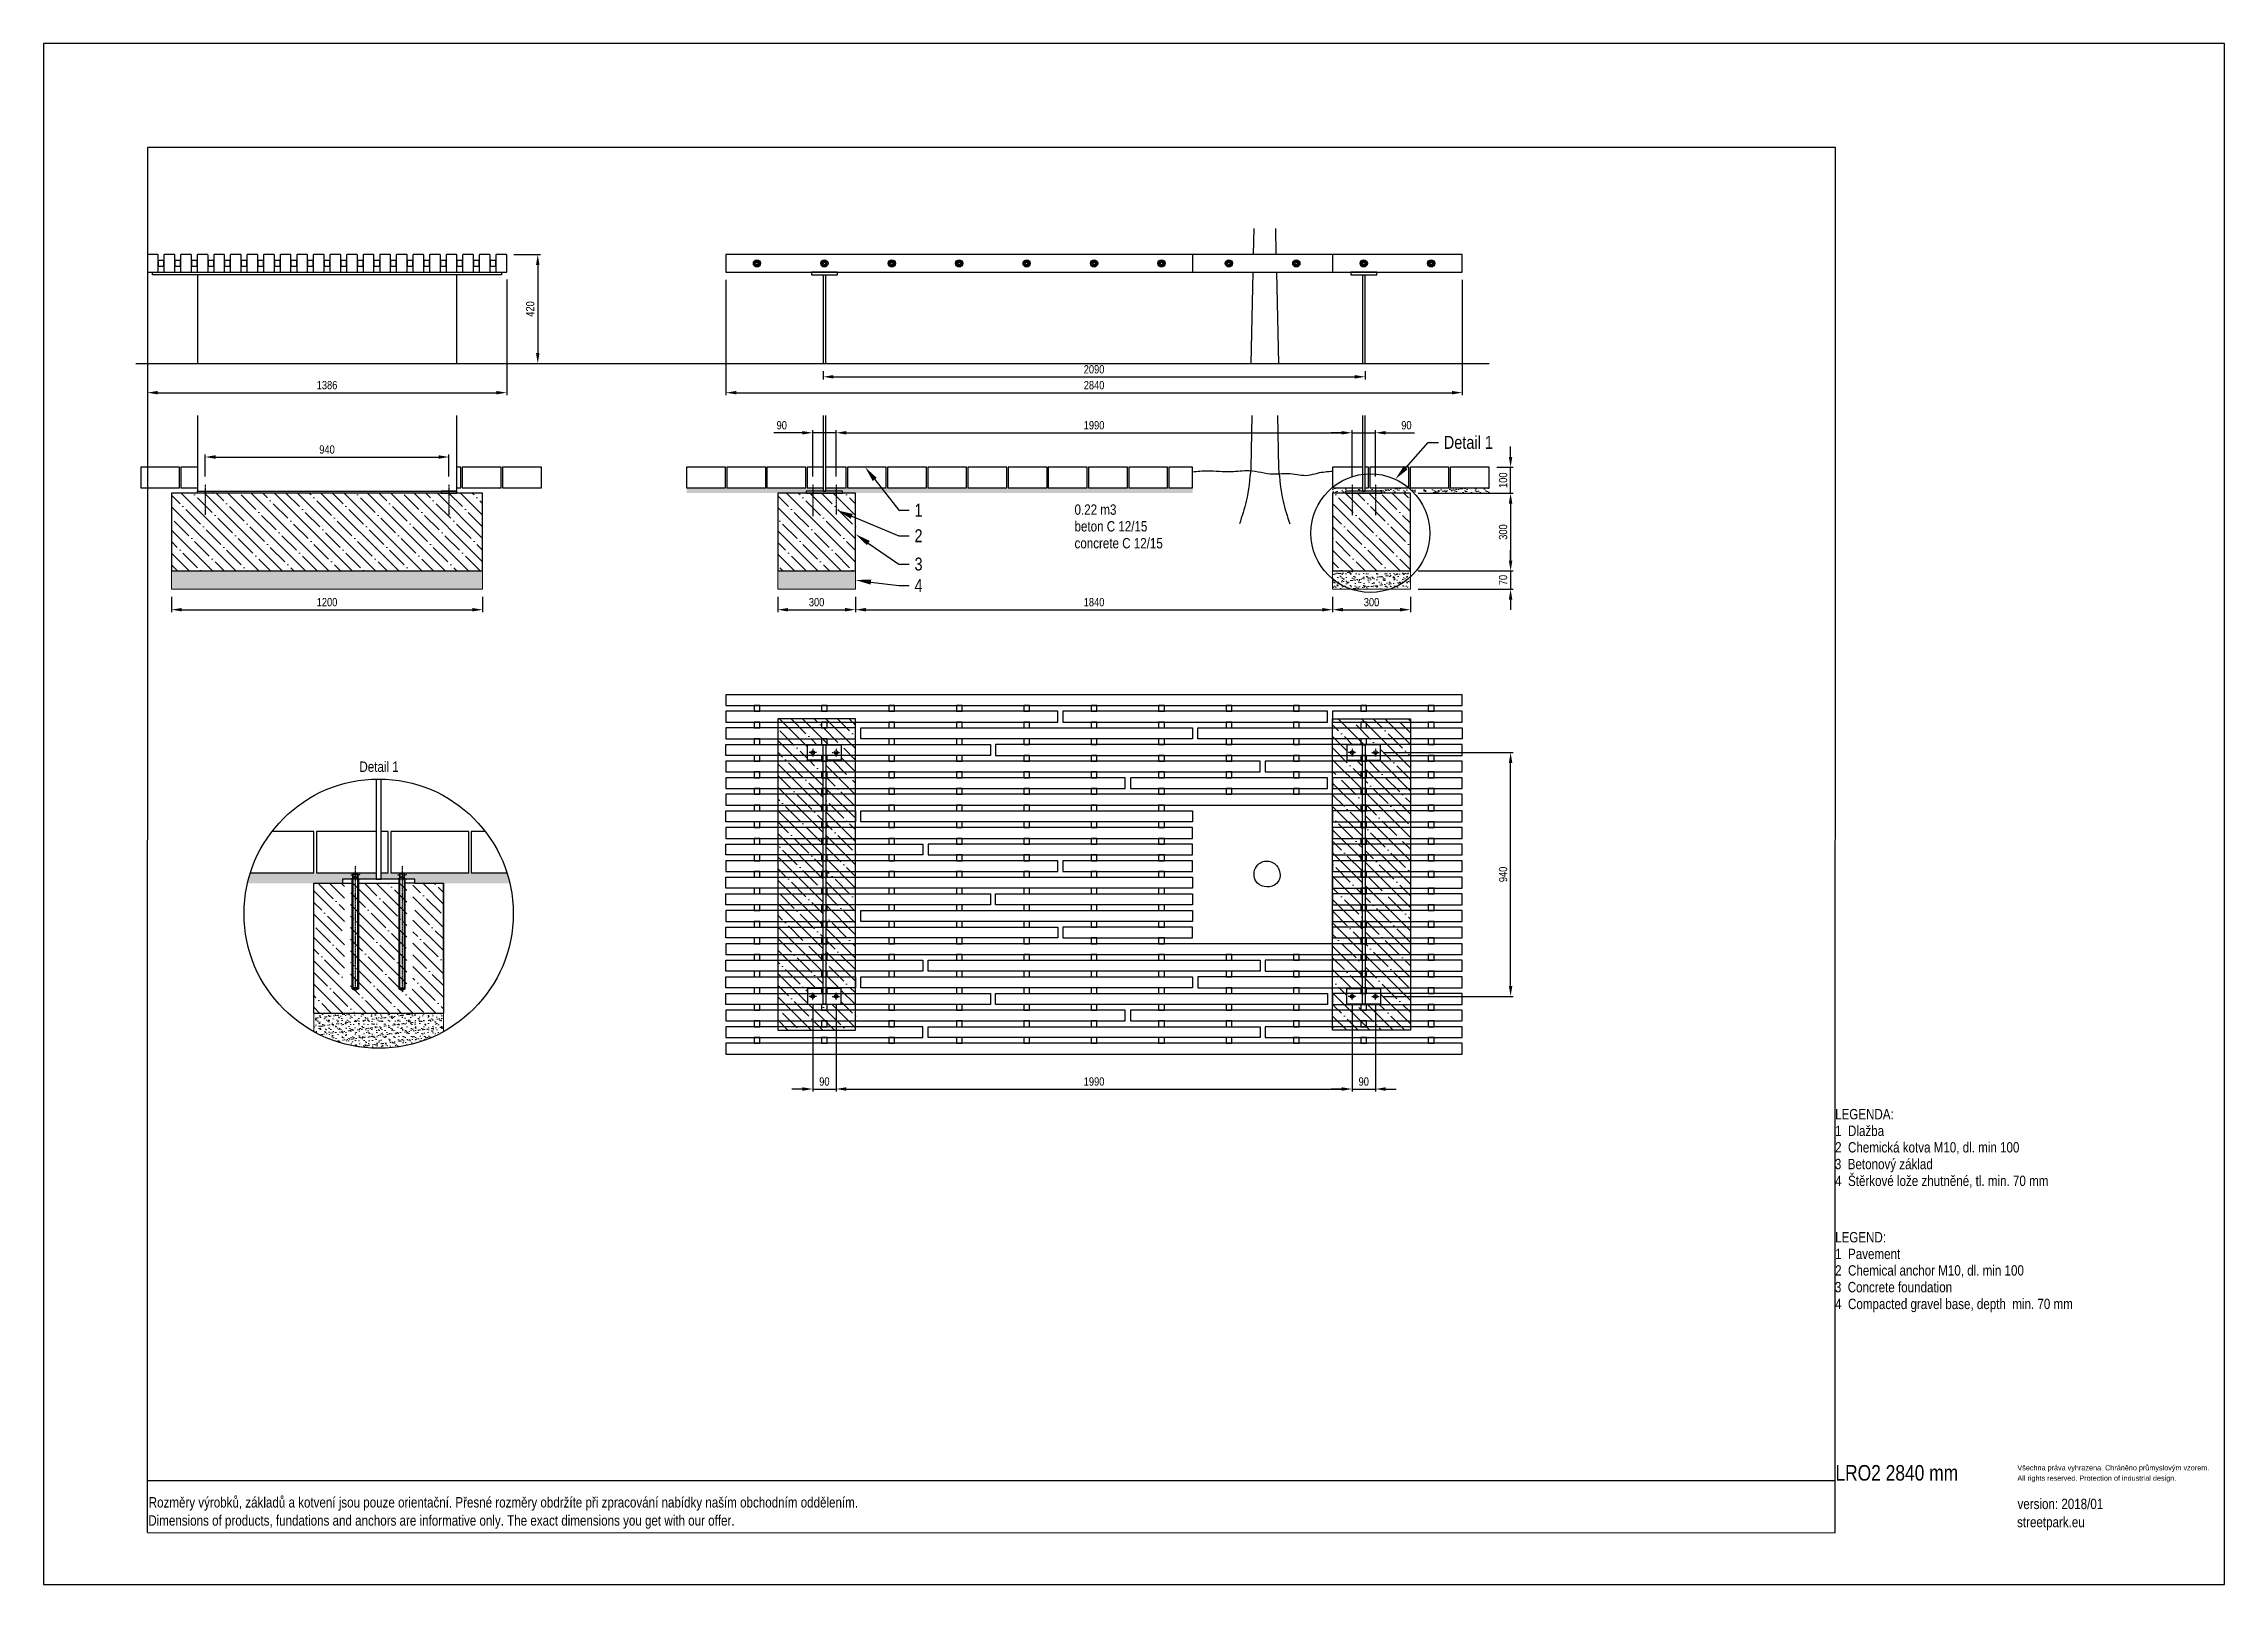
# Model space of a CAD drawing. Header units: millimetres. Extents: x 2594 to 11004, y 3085 to 9025.
import ezdxf
from ezdxf import colors
from ezdxf.entities.mleader import LeaderData, LeaderLine
from ezdxf.lldxf.tags import DXFTag
from ezdxf.math import Vec2, Vec3

# ---------------------------------------------------------------- set-up
doc = ezdxf.new("R2010")
doc.units = ezdxf.units.MM
doc.header["$LTSCALE"] = 0.1
doc.linetypes.add('DashDot', pattern=[15, 9, -3, 0, -3])
doc.layers.add('Nekreslit', color=6, linetype='Continuous', plot=False)
doc.layers.add('SRAFY', color=251, linetype='Continuous', lineweight=13)
doc.styles.add('SEACAD_Arial', font='arial.ttf', dxfattribs={"width": 0.8})
tags = doc.linetypes.add('HIDDEN2', pattern=[4.7625, 3.175, -1.5875]).pattern_tags.tags
tags[6:7] = [DXFTag(74, 4), DXFTag(75, 0), DXFTag(340, '0'), DXFTag(46, 0.0), DXFTag(50, 0.0), DXFTag(44, 0.0), DXFTag(45, 0.0)]
tags[4:5] = [DXFTag(74, 4), DXFTag(75, 0), DXFTag(340, '0'), DXFTag(46, 0.0), DXFTag(50, 0.0), DXFTag(44, 0.0), DXFTag(45, 0.0)]
doc.dimstyles.new('ISO-25', dxfattribs={"dimtxt": 1.6, "dimasz": 2, "dimexe": 0.5, "dimexo": 1.5, "dimtad": 1, "dimdec": 0, "dimtxsty": 'SEACAD_Arial', "dimcen": 2, "dimadec": 0, "dimazin": 0, "dimtfac": 1, "dimtdec": 0, "dimtmove": 0, "dimatfit": 3, "dimfxl": 1, "dimarcsym": 0})

msp = doc.modelspace()

# ---------------------------------------------------------------- texts
at = {"style": 'SEACAD_Arial', "width": 0.8}
for s, height, p in [('0.22 m3', 40, (6570.1, 7208.8)), ('beton C 12/15', 40, (6570.1, 7144.5)), ('concrete C 12/15', 40, (6570.1, 7079.3)), ('LEGENDA:', 40, (9503.3, 4878.1)), ('1  Dlažba', 40, (9503.3, 4813.8)), ('3  Betonový základ', 40, (9502.2, 4685.8)), ('2  Chemická kotva M10, dl. min 100', 40, (9503.3, 4750.3)), ('4  Štěrkové lože zhutněné, tl. min. 70 mm', 40, (9503.3, 4621.1)), ('1  Pavement', 40, (9503.3, 4339.4)), ('LEGEND:', 40, (9503.3, 4403.7)), ('2  Chemical anchor M10, dl. min 100', 40, (9503.3, 4275.8)), ('3  Concrete foundation', 40, (9502.2, 4211.3)), ('4  Compacted gravel base, depth  min. 70 mm', 40, (9503.3, 4146.6)), ('LRO2 2840 mm ', 60, (9504.4, 3485.3)), ('Všechna práva vyhrazena. Chráněno průmyslovým vzorem.', 20, (10206.2, 3524.8)), ('All rights reserved. Protection of industrial design.', 20, (10206.2, 3484.8)), ('Rozměry výrobků, základů a kotvení jsou pouze orientační. Přesné rozměry obdržíte při zpracování nabídky naším obchodním oddělením.', 39.9982, (2999.8, 3381.6)), ('version: 2018/01', 40, (10206.7, 3375.5)), ('Dimensions of products, fundations and anchors are informative only. The exact dimensions you get with our offer.', 39.9982, (2998.2, 3311.7)), ('streetpark.eu', 40, (10205.1, 3305.6))]:
    msp.add_text(s, height=height, dxfattribs=at).set_placement(p)
at = {"insert": (3812.3, 6257.7), "char_height": 40, "attachment_point": 1, "style": 'SEACAD_Arial'}
msp.add_mtext_dynamic_manual_height_columns('Detail 1', width=226.121, gutter_width=200, heights=[0], dxfattribs=at)

# ---------------------------------------------------------------- blocks, each defined once
blk = doc.blocks.new('*U131')
at = {"color": 0, "linetype": 'Continuous'}
for p, q in [((-9.5, 5.5), (0, 11)), ((-9.5, -5.5), (-9.5, 5.5)), ((9.5, 5.5), (0, 11)), ((9.5, -5.5), (9.5, 5.5)), ((-9.5, -5.5), (0, -11)), ((9.5, -5.5), (0, -11))]:
    blk.add_line(p, q, dxfattribs=at)
for radius in [9.5, 5.12]:
    blk.add_circle((0, 0), radius, dxfattribs=at)
blk.add_arc((0, 0), 6, 250, 160, dxfattribs=at)
blk = doc.blocks.new('*D132')
at = {"color": 0, "lineweight": -2, "transparency": 16777216}
for p, q in [((3217.4, 7356.1), (3217.4, 7441.6)), ((3257.4, 7431.6), (4117.4, 7431.6)), ((4157.4, 7356.1), (4157.4, 7441.6))]:
    blk.add_line(p, q, dxfattribs=at)
at = {"color": 0, "transparency": 16777216}
for points in [[(3257.4, 7438.3), (3257.4, 7424.9), (3217.4, 7431.6)], [(4117.4, 7438.3), (4117.4, 7424.9), (4157.4, 7431.6)]]:
    blk.add_solid(points, dxfattribs=at)
at = {"layer": 'Defpoints', "color": 0, "transparency": 16777216}
for p in [(4157.4, 7431.6), (3217.4, 7326.1), (4157.4, 7326.1)]:
    blk.add_point(p, dxfattribs=at)
at = {"color": 0, "transparency": 16777216, "insert": (3687.4, 7460.4), "char_height": 32, "attachment_point": 5, "style": 'SEACAD_Arial'}
blk.add_mtext('940', dxfattribs=at)
blk = doc.blocks.new('*D133')
at = {"color": 0, "lineweight": -2, "transparency": 16777216}
for p, q in [((2994.4, 8116.2), (2994.4, 7669.6)), ((4380.4, 8116.2), (4380.4, 7669.6)), ((3034.4, 7679.6), (4340.4, 7679.6))]:
    blk.add_line(p, q, dxfattribs=at)
at = {"color": 0, "transparency": 16777216}
for points in [[(3034.4, 7686.3), (3034.4, 7673), (2994.4, 7679.6)], [(4340.4, 7686.3), (4340.4, 7673), (4380.4, 7679.6)]]:
    blk.add_solid(points, dxfattribs=at)
at = {"layer": 'Defpoints', "color": 0, "transparency": 16777216}
for p in [(2994.4, 8146.2), (4380.4, 8146.2), (4380.4, 7679.6)]:
    blk.add_point(p, dxfattribs=at)
at = {"color": 0, "transparency": 16777216, "insert": (3687.4, 7708.5), "char_height": 32, "attachment_point": 5, "style": 'SEACAD_Arial'}
blk.add_mtext('1386', dxfattribs=at)
blk = doc.blocks.new('*D134')
at = {"color": 0, "lineweight": -2, "transparency": 16777216}
for p, q in [((4408.4, 8212.2), (4510, 8212.2)), ((4500, 8172.2), (4500, 7832.2)), ((4217.4, 7792.2), (4510, 7792.2))]:
    blk.add_line(p, q, dxfattribs=at)
at = {"color": 0, "transparency": 16777216}
for points in [[(4493.3, 8172.2), (4506.6, 8172.2), (4500, 8212.2)], [(4493.3, 7832.2), (4506.6, 7832.2), (4500, 7792.2)]]:
    blk.add_solid(points, dxfattribs=at)
at = {"layer": 'Defpoints', "color": 0, "transparency": 16777216}
for p in [(4378.4, 8212.2), (4187.4, 7792.2), (4500, 7792.2)]:
    blk.add_point(p, dxfattribs=at)
at = {"color": 0, "transparency": 16777216, "insert": (4471.1, 8002.2), "char_height": 32, "attachment_point": 5, "rotation": 90, "style": 'SEACAD_Arial'}
blk.add_mtext('420', dxfattribs=at)
blk = doc.blocks.new('*D135')
at = {"color": 0, "lineweight": -2, "transparency": 16777216}
for p, q in [((5225.4, 8114.2), (5225.4, 7669.6)), ((8065.4, 8114.2), (8065.4, 7669.6)), ((5265.4, 7679.6), (8025.4, 7679.6))]:
    blk.add_line(p, q, dxfattribs=at)
at = {"color": 0, "transparency": 16777216}
for points in [[(5265.4, 7686.3), (5265.4, 7673), (5225.4, 7679.6)], [(8025.4, 7686.3), (8025.4, 7673), (8065.4, 7679.6)]]:
    blk.add_solid(points, dxfattribs=at)
at = {"layer": 'Defpoints', "color": 0, "transparency": 16777216}
for p in [(5225.4, 8144.2), (8065.4, 8144.2), (8065.4, 7679.6)]:
    blk.add_point(p, dxfattribs=at)
at = {"color": 0, "transparency": 16777216, "insert": (6645.4, 7708.5), "char_height": 32, "attachment_point": 5, "style": 'SEACAD_Arial'}
blk.add_mtext('2840', dxfattribs=at)
blk = doc.blocks.new('*D136')
at = {"color": 0, "lineweight": -2, "transparency": 16777216}
for p, q in [((3087.4, 6892.2), (3087.4, 6832.9)), ((3127.4, 6842.9), (4247.4, 6842.9)), ((4287.4, 6892.2), (4287.4, 6832.9))]:
    blk.add_line(p, q, dxfattribs=at)
at = {"color": 0, "transparency": 16777216}
for points in [[(3127.4, 6849.6), (3127.4, 6836.2), (3087.4, 6842.9)], [(4247.4, 6849.6), (4247.4, 6836.2), (4287.4, 6842.9)]]:
    blk.add_solid(points, dxfattribs=at)
at = {"layer": 'Defpoints', "color": 0, "transparency": 16777216}
for p in [(3087.4, 6922.2), (4287.4, 6922.2), (4287.4, 6842.9)]:
    blk.add_point(p, dxfattribs=at)
at = {"color": 0, "transparency": 16777216, "insert": (3687.4, 6871.8), "char_height": 32, "attachment_point": 5, "style": 'SEACAD_Arial'}
blk.add_mtext('1200', dxfattribs=at)
blk = doc.blocks.new('*D137')
at = {"color": 0, "lineweight": -2, "transparency": 16777216}
for p, q in [((5600.4, 7762.2), (5600.4, 7730.8)), ((5640.4, 7740.8), (7650.4, 7740.8)), ((7690.4, 7762.2), (7690.4, 7730.8))]:
    blk.add_line(p, q, dxfattribs=at)
at = {"color": 0, "transparency": 16777216}
for points in [[(5640.4, 7747.5), (5640.4, 7734.1), (5600.4, 7740.8)], [(7650.4, 7747.5), (7650.4, 7734.1), (7690.4, 7740.8)]]:
    blk.add_solid(points, dxfattribs=at)
at = {"layer": 'Defpoints', "color": 0, "transparency": 16777216}
for p in [(5600.4, 7792.2), (7690.4, 7792.2), (7690.4, 7740.8)]:
    blk.add_point(p, dxfattribs=at)
at = {"color": 0, "transparency": 16777216, "insert": (6645.4, 7769.6), "char_height": 32, "attachment_point": 5, "style": 'SEACAD_Arial'}
blk.add_mtext('2090', dxfattribs=at)
blk = doc.blocks.new('*D138')
at = {"color": 0, "lineweight": -2, "transparency": 16777216}
for p, q in [((5520.4, 7525), (5410.1, 7525)), ((5560.4, 7356.1), (5560.4, 7535)), ((5650.4, 7525), (5560.4, 7525)), ((5650.4, 7356.1), (5650.4, 7535)), ((5690.4, 7525), (5730.4, 7525))]:
    blk.add_line(p, q, dxfattribs=at)
at = {"color": 0, "transparency": 16777216}
for points in [[(5520.4, 7531.7), (5520.4, 7518.4), (5560.4, 7525)], [(5690.4, 7531.7), (5690.4, 7518.4), (5650.4, 7525)]]:
    blk.add_solid(points, dxfattribs=at)
at = {"layer": 'Defpoints', "color": 0, "transparency": 16777216}
for p in [(5650.4, 7525), (5560.4, 7326.1), (5650.4, 7326.1)]:
    blk.add_point(p, dxfattribs=at)
at = {"color": 0, "transparency": 16777216, "insert": (5440.9, 7553.9), "char_height": 32, "attachment_point": 5, "style": 'SEACAD_Arial'}
blk.add_mtext('90', dxfattribs=at)
blk = doc.blocks.new('*D139')
at = {"color": 0, "lineweight": -2, "transparency": 16777216}
for p, q in [((5650.4, 7356.1), (5650.4, 7535)), ((5690.4, 7525), (7600.4, 7525)), ((7640.4, 7356.1), (7640.4, 7535))]:
    blk.add_line(p, q, dxfattribs=at)
at = {"color": 0, "transparency": 16777216}
for points in [[(5690.4, 7531.7), (5690.4, 7518.4), (5650.4, 7525)], [(7600.4, 7531.7), (7600.4, 7518.4), (7640.4, 7525)]]:
    blk.add_solid(points, dxfattribs=at)
at = {"layer": 'Defpoints', "color": 0, "transparency": 16777216}
for p in [(7640.4, 7525), (5650.4, 7326.1), (7640.4, 7326.1)]:
    blk.add_point(p, dxfattribs=at)
at = {"color": 0, "transparency": 16777216, "insert": (6645.4, 7553.9), "char_height": 32, "attachment_point": 5, "style": 'SEACAD_Arial'}
blk.add_mtext('1990', dxfattribs=at)
blk = doc.blocks.new('*D140')
at = {"color": 0, "lineweight": -2, "transparency": 16777216}
for p, q in [((7600.4, 7525), (7560.4, 7525)), ((7640.4, 7356.1), (7640.4, 7535)), ((7640.4, 7525), (7730.4, 7525)), ((7730.4, 7356.1), (7730.4, 7535)), ((7770.4, 7525), (7880.8, 7525))]:
    blk.add_line(p, q, dxfattribs=at)
at = {"color": 0, "transparency": 16777216}
for points in [[(7600.4, 7531.7), (7600.4, 7518.4), (7640.4, 7525)], [(7770.4, 7531.7), (7770.4, 7518.4), (7730.4, 7525)]]:
    blk.add_solid(points, dxfattribs=at)
at = {"layer": 'Defpoints', "color": 0, "transparency": 16777216}
for p in [(7730.4, 7525), (7640.4, 7326.1), (7730.4, 7326.1)]:
    blk.add_point(p, dxfattribs=at)
at = {"color": 0, "transparency": 16777216, "insert": (7850, 7553.9), "char_height": 32, "attachment_point": 5, "style": 'SEACAD_Arial'}
blk.add_mtext('90', dxfattribs=at)
blk = doc.blocks.new('*D141')
at = {"color": 0, "lineweight": -2, "transparency": 16777216}
for p, q in [((5425.4, 6892.2), (5425.4, 6832.9)), ((5465.4, 6842.9), (5685.4, 6842.9)), ((5725.4, 6892.2), (5725.4, 6832.9))]:
    blk.add_line(p, q, dxfattribs=at)
at = {"color": 0, "transparency": 16777216}
for points in [[(5465.4, 6849.6), (5465.4, 6836.2), (5425.4, 6842.9)], [(5685.4, 6849.6), (5685.4, 6836.2), (5725.4, 6842.9)]]:
    blk.add_solid(points, dxfattribs=at)
at = {"layer": 'Defpoints', "color": 0, "transparency": 16777216}
for p in [(5425.4, 6922.2), (5725.4, 6922.2), (5725.4, 6842.9)]:
    blk.add_point(p, dxfattribs=at)
at = {"color": 0, "transparency": 16777216, "insert": (5575.4, 6871.8), "char_height": 32, "attachment_point": 5, "style": 'SEACAD_Arial'}
blk.add_mtext('300', dxfattribs=at)
blk = doc.blocks.new('*D142')
at = {"color": 0, "lineweight": -2, "transparency": 16777216}
for p, q in [((5725.4, 6892.2), (5725.4, 6832.9)), ((5765.4, 6842.9), (7525.4, 6842.9)), ((7565.4, 6892.2), (7565.4, 6832.9))]:
    blk.add_line(p, q, dxfattribs=at)
at = {"color": 0, "transparency": 16777216}
for points in [[(5765.4, 6849.6), (5765.4, 6836.2), (5725.4, 6842.9)], [(7525.4, 6849.6), (7525.4, 6836.2), (7565.4, 6842.9)]]:
    blk.add_solid(points, dxfattribs=at)
at = {"layer": 'Defpoints', "color": 0, "transparency": 16777216}
for p in [(5725.4, 6922.2), (7565.4, 6922.2), (7565.4, 6842.9)]:
    blk.add_point(p, dxfattribs=at)
at = {"color": 0, "transparency": 16777216, "insert": (6645.4, 6871.8), "char_height": 32, "attachment_point": 5, "style": 'SEACAD_Arial'}
blk.add_mtext('1840', dxfattribs=at)
blk = doc.blocks.new('*D143')
at = {"color": 0, "lineweight": -2, "transparency": 16777216}
for p, q in [((7565.4, 6892.2), (7565.4, 6832.9)), ((7605.4, 6842.9), (7825.4, 6842.9)), ((7865.4, 6892.2), (7865.4, 6832.9))]:
    blk.add_line(p, q, dxfattribs=at)
at = {"color": 0, "transparency": 16777216}
for points in [[(7605.4, 6849.6), (7605.4, 6836.2), (7565.4, 6842.9)], [(7825.4, 6849.6), (7825.4, 6836.2), (7865.4, 6842.9)]]:
    blk.add_solid(points, dxfattribs=at)
at = {"layer": 'Defpoints', "color": 0, "transparency": 16777216}
for p in [(7565.4, 6922.2), (7865.4, 6922.2), (7865.4, 6842.9)]:
    blk.add_point(p, dxfattribs=at)
at = {"color": 0, "transparency": 16777216, "insert": (7715.4, 6871.8), "char_height": 32, "attachment_point": 5, "style": 'SEACAD_Arial'}
blk.add_mtext('300', dxfattribs=at)
blk = doc.blocks.new('*D144')
at = {"color": 0, "lineweight": -2, "transparency": 16777216}
for p, q in [((7895.4, 7292.2), (8261.7, 7292.2)), ((8251.7, 7252.2), (8251.7, 7032.2)), ((7895.4, 6992.2), (8261.7, 6992.2))]:
    blk.add_line(p, q, dxfattribs=at)
at = {"color": 0, "transparency": 16777216}
for points in [[(8245.1, 7252.2), (8258.4, 7252.2), (8251.7, 7292.2)], [(8245.1, 7032.2), (8258.4, 7032.2), (8251.7, 6992.2)]]:
    blk.add_solid(points, dxfattribs=at)
at = {"layer": 'Defpoints', "color": 0, "transparency": 16777216}
for p in [(7865.4, 7292.2), (7865.4, 6992.2), (8251.7, 6992.2)]:
    blk.add_point(p, dxfattribs=at)
at = {"color": 0, "transparency": 16777216, "insert": (8222.9, 7142.2), "char_height": 32, "attachment_point": 5, "rotation": 90, "style": 'SEACAD_Arial'}
blk.add_mtext('300', dxfattribs=at)
blk = doc.blocks.new('*D145')
at = {"color": 0, "lineweight": -2, "transparency": 16777216}
for p, q in [((8251.7, 7032.2), (8251.7, 7072.2)), ((7895.4, 6992.2), (8261.7, 6992.2)), ((8251.7, 6992.2), (8251.7, 6922.2)), ((7895.4, 6922.2), (8261.7, 6922.2)), ((8251.7, 6882.2), (8251.7, 6842.2))]:
    blk.add_line(p, q, dxfattribs=at)
at = {"color": 0, "transparency": 16777216}
for points in [[(8245.1, 7032.2), (8258.4, 7032.2), (8251.7, 6992.2)], [(8245.1, 6882.2), (8258.4, 6882.2), (8251.7, 6922.2)]]:
    blk.add_solid(points, dxfattribs=at)
at = {"layer": 'Defpoints', "color": 0, "transparency": 16777216}
for p in [(7865.4, 6992.2), (7865.4, 6922.2), (8251.7, 6922.2)]:
    blk.add_point(p, dxfattribs=at)
at = {"color": 0, "transparency": 16777216, "insert": (8222.9, 6957.2), "char_height": 32, "attachment_point": 5, "rotation": 90, "style": 'SEACAD_Arial'}
blk.add_mtext('70', dxfattribs=at)
blk = doc.blocks.new('*D146')
at = {"color": 0, "lineweight": -2, "transparency": 16777216}
for p, q in [((8251.7, 7432.2), (8251.7, 7472.2)), ((8199, 7392.2), (8261.7, 7392.2)), ((8251.7, 7292.2), (8251.7, 7392.2)), ((7895.4, 7292.2), (8261.7, 7292.2)), ((8251.7, 7252.2), (8251.7, 7212.2))]:
    blk.add_line(p, q, dxfattribs=at)
at = {"color": 0, "transparency": 16777216}
for points in [[(8245.1, 7432.2), (8258.4, 7432.2), (8251.7, 7392.2)], [(8245.1, 7252.2), (8258.4, 7252.2), (8251.7, 7292.2)]]:
    blk.add_solid(points, dxfattribs=at)
at = {"layer": 'Defpoints', "color": 0, "transparency": 16777216}
for p in [(8169, 7392.2), (8251.7, 7392.2), (7865.4, 7292.2)]:
    blk.add_point(p, dxfattribs=at)
at = {"color": 0, "transparency": 16777216, "insert": (8222.9, 7342.2), "char_height": 32, "attachment_point": 5, "rotation": 90, "style": 'SEACAD_Arial'}
blk.add_mtext('100', dxfattribs=at)
blk = doc.blocks.new('*D147')
at = {"color": 0, "lineweight": -2, "transparency": 16777216}
for p, q in [((5560.4, 5322.3), (5560.4, 4985)), ((5650.4, 5322.3), (5650.4, 4985)), ((5520.4, 4995), (5480.4, 4995)), ((5560.4, 4995), (5650.4, 4995)), ((5690.4, 4995), (5730.4, 4995))]:
    blk.add_line(p, q, dxfattribs=at)
at = {"color": 0, "transparency": 16777216}
for points in [[(5520.4, 5001.7), (5520.4, 4988.3), (5560.4, 4995)], [(5690.4, 5001.7), (5690.4, 4988.3), (5650.4, 4995)]]:
    blk.add_solid(points, dxfattribs=at)
at = {"layer": 'Defpoints', "color": 0, "transparency": 16777216}
for p in [(5560.4, 5352.3), (5650.4, 5352.3), (5650.4, 4995)]:
    blk.add_point(p, dxfattribs=at)
at = {"color": 0, "transparency": 16777216, "insert": (5605.4, 5023.8), "char_height": 32, "attachment_point": 5, "style": 'SEACAD_Arial'}
blk.add_mtext('90', dxfattribs=at)
blk = doc.blocks.new('*D148')
at = {"color": 0, "lineweight": -2, "transparency": 16777216}
for p, q in [((5650.4, 5322.3), (5650.4, 4985)), ((7640.4, 5322.3), (7640.4, 4985)), ((5690.4, 4995), (7600.4, 4995))]:
    blk.add_line(p, q, dxfattribs=at)
at = {"color": 0, "transparency": 16777216}
for points in [[(5690.4, 5001.7), (5690.4, 4988.3), (5650.4, 4995)], [(7600.4, 5001.7), (7600.4, 4988.3), (7640.4, 4995)]]:
    blk.add_solid(points, dxfattribs=at)
at = {"layer": 'Defpoints', "color": 0, "transparency": 16777216}
for p in [(5650.4, 5352.3), (7640.4, 5352.3), (7640.4, 4995)]:
    blk.add_point(p, dxfattribs=at)
at = {"color": 0, "transparency": 16777216, "insert": (6645.4, 5023.8), "char_height": 32, "attachment_point": 5, "style": 'SEACAD_Arial'}
blk.add_mtext('1990', dxfattribs=at)
blk = doc.blocks.new('*D149')
at = {"color": 0, "lineweight": -2, "transparency": 16777216}
for p, q in [((7640.4, 5322.3), (7640.4, 4985)), ((7730.4, 5322.3), (7730.4, 4985)), ((7600.4, 4995), (7560.4, 4995)), ((7640.4, 4995), (7730.4, 4995)), ((7770.4, 4995), (7810.4, 4995))]:
    blk.add_line(p, q, dxfattribs=at)
at = {"color": 0, "transparency": 16777216}
for points in [[(7600.4, 5001.7), (7600.4, 4988.3), (7640.4, 4995)], [(7770.4, 5001.7), (7770.4, 4988.3), (7730.4, 4995)]]:
    blk.add_solid(points, dxfattribs=at)
at = {"layer": 'Defpoints', "color": 0, "transparency": 16777216}
for p in [(7640.4, 5352.3), (7730.4, 5352.3), (7730.4, 4995)]:
    blk.add_point(p, dxfattribs=at)
at = {"color": 0, "transparency": 16777216, "insert": (7685.4, 5023.8), "char_height": 32, "attachment_point": 5, "style": 'SEACAD_Arial'}
blk.add_mtext('90', dxfattribs=at)
blk = doc.blocks.new('*D150')
at = {"color": 0, "lineweight": -2, "transparency": 16777216}
for p, q in [((7760.4, 6292.3), (8261.7, 6292.3)), ((8251.7, 5392.3), (8251.7, 6252.3)), ((7760.4, 5352.3), (8261.7, 5352.3))]:
    blk.add_line(p, q, dxfattribs=at)
at = {"color": 0, "transparency": 16777216}
for points in [[(8245.1, 6252.3), (8258.4, 6252.3), (8251.7, 6292.3)], [(8245.1, 5392.3), (8258.4, 5392.3), (8251.7, 5352.3)]]:
    blk.add_solid(points, dxfattribs=at)
at = {"layer": 'Defpoints', "color": 0, "transparency": 16777216}
for p in [(7730.4, 6292.3), (8251.7, 6292.3), (7730.4, 5352.3)]:
    blk.add_point(p, dxfattribs=at)
at = {"color": 0, "transparency": 16777216, "insert": (8222.9, 5822.3), "char_height": 32, "attachment_point": 5, "rotation": 90, "style": 'SEACAD_Arial'}
blk.add_mtext('940', dxfattribs=at)

# ---------------------------------------------------------------- dimensions: what is measured, and where the dimension line sits
for base, p1, p2, picture, middle in [((4500, 7792.2), (4378.4, 8212.2), (4187.4, 7792.2), '*D134', (4471.1, 8002.2)), ((8251.7, 7392.2), (7865.4, 7292.2), (8169, 7392.2), '*D146', (8222.9, 7342.2)), ((8251.7, 6292.3), (7730.4, 5352.3), (7730.4, 6292.3), '*D150', (8222.9, 5822.3))]:
    dim = msp.add_linear_dim(base=base, p1=p1, p2=p2, angle=90, dimstyle='ISO-25')
    dim.commit()
    dim.dimension.update_dxf_attribs({"geometry": picture, "text_midpoint": middle})
for base, p1, p2, picture, middle in [((4380.4, 7679.6), (2994.4, 8146.2), (4380.4, 8146.2), '*D133', (3687.4, 7708.5)), ((8065.4, 7679.6), (5225.4, 8144.2), (8065.4, 8144.2), '*D135', (6645.4, 7708.5)), ((7690.4, 7740.8), (5600.4, 7792.2), (7690.4, 7792.2), '*D137', (6645.4, 7769.6)), ((7640.4, 7525), (5650.4, 7326.1), (7640.4, 7326.1), '*D139', (6645.4, 7553.9)), ((4157.4, 7431.6), (3217.4, 7326.1), (4157.4, 7326.1), '*D132', (3687.4, 7460.4)), ((4287.4, 6842.9), (3087.4, 6922.2), (4287.4, 6922.2), '*D136', (3687.4, 6871.8)), ((5725.4, 6842.9), (5425.4, 6922.2), (5725.4, 6922.2), '*D141', (5575.4, 6871.8)), ((7565.4, 6842.9), (5725.4, 6922.2), (7565.4, 6922.2), '*D142', (6645.4, 6871.8)), ((7865.4, 6842.9), (7565.4, 6922.2), (7865.4, 6922.2), '*D143', (7715.4, 6871.8)), ((5650.4, 4995), (5560.4, 5352.3), (5650.4, 5352.3), '*D147', (5605.4, 5023.8)), ((7640.4, 4995), (5650.4, 5352.3), (7640.4, 5352.3), '*D148', (6645.4, 5023.8)), ((7730.4, 4995), (7640.4, 5352.3), (7730.4, 5352.3), '*D149', (7685.4, 5023.8))]:
    dim = msp.add_linear_dim(base=base, p1=p1, p2=p2, dimstyle='ISO-25')
    dim.commit()
    dim.dimension.update_dxf_attribs({"geometry": picture, "text_midpoint": middle})
for base, p1, p2, picture, middle in [((5650.4, 7525), (5560.4, 7326.1), (5650.4, 7326.1), '*D138', (5440.9, 7525)), ((7730.4, 7525), (7640.4, 7326.1), (7730.4, 7326.1), '*D140', (7850, 7525))]:
    dim = msp.add_linear_dim(base=base, p1=p1, p2=p2, dimstyle='ISO-25')
    dim.commit()
    dim.dimension.update_dxf_attribs({"geometry": picture, "text_midpoint": middle, "dimtype": 160})
for base, p1, p2, override, picture, middle in [((8251.7, 6992.2), (7865.4, 7292.2), (7865.4, 6992.2), {"dimscale": 0}, '*D144', (8222.9, 7142.2)), ((8251.7, 6922.2), (7865.4, 6992.2), (7865.4, 6922.2), {"dimscale": 0, "dimtmove": 1}, '*D145', (8222.9, 6957.2))]:
    dim = msp.add_linear_dim(base=base, p1=p1, p2=p2, angle=90, dimstyle='ISO-25', override=override)
    dim.commit()
    dim.dimension.update_dxf_attribs({"geometry": picture, "text_midpoint": middle})

# ---------------------------------------------------------------- hatches: boundary and pattern name
at = {"layer": 'SRAFY', "lineweight": 15}
h = msp.add_hatch(dxfattribs=at)
h.set_pattern_fill('ANSI35', color=256, scale=10, angle=90, style=0)
h.paths.add_polyline_path([(4287.4, 7292.2), (3087.4, 7292.2), (3087.4, 6992.2), (4287.4, 6992.2)])
h.paths.add_polyline_path([(5725.4, 7292.2), (5694, 7292.2), (5580.4, 7292.2), (5535.4, 7292.2), (5460.4, 7292.2), (5425.4, 7292.2), (5425.4, 6992.2), (5725.4, 6992.2)])
h.paths.add_polyline_path([(7865.4, 7292.2), (7864, 7292.2), (7720.4, 7292.2), (7615.4, 7292.2), (7565.4, 7292.2), (7565.4, 6992.2), (7865.4, 6992.2)])
at = {"layer": 'SRAFY'}
h = msp.add_hatch(dxfattribs=at)
h.set_pattern_fill('AR-SAND', color=256, scale=0.5)
h.paths.add_polyline_path([(5560.4, 7312.2), (5074, 7312.2), (5074, 7292.2), (5425.4, 7292.2), (5535.4, 7292.2), (5535.4, 7300.2), (5560.4, 7300.2)])
h.paths.add_polyline_path([(5600.4, 7312.2), (5560.4, 7312.2), (5560.4, 7300.2), (5600.4, 7300.2)])
h.paths.add_polyline_path([(5650.4, 7312.2), (5610.4, 7312.2), (5610.4, 7300.2), (5650.4, 7300.2)])
h.paths.add_polyline_path([(5825.4, 7312.2), (5650.4, 7312.2), (5650.4, 7300.2), (5675.4, 7300.2), (5675.4, 7292.2), (5841.1, 7292.2)])
h.paths.add_polyline_path([(7025.4, 7312.2), (5825.4, 7312.2), (5841.1, 7292.2), (7025.4, 7292.2)])
h = msp.add_hatch(dxfattribs=at)
h.set_pattern_fill('AR-SAND', color=256, scale=0.5)
h.paths.add_polyline_path([(7859.6, 7312.2), (7730.4, 7312.2), (7730.4, 7300.2), (7755.4, 7300.2), (7755.4, 7292.2), (7865.4, 7292.2), (7880.2, 7292.2, 0.031398)])
h.paths.add_polyline_path([(8169, 7312.2), (7859.6, 7312.2, -0.031398), (7880.2, 7292.2), (8169, 7292.2)])
h.paths.add_polyline_path([(7730.4, 7312.2), (7690.4, 7312.2), (7690.4, 7300.2), (7730.4, 7300.2)])
h.paths.add_polyline_path([(7680.4, 7312.2), (7640.4, 7312.2), (7640.4, 7300.2), (7680.4, 7300.2)])
h.paths.add_polyline_path([(7640.4, 7312.2), (7565.4, 7312.2), (7565.4, 7292.2), (7615.4, 7292.2), (7615.4, 7300.2), (7640.4, 7300.2)])
h = msp.add_hatch(dxfattribs=at)
h.set_pattern_fill('AR-SAND', color=256, scale=0.5, angle=90)
h.paths.add_polyline_path([(4287.4, 6992.2), (3087.4, 6992.2), (3087.4, 6922.2), (4287.4, 6922.2)])
h.paths.add_polyline_path([(5725.4, 6992.2), (5425.4, 6992.2), (5425.4, 6922.2), (5725.4, 6922.2)])
h = msp.add_hatch(dxfattribs=at)
h.set_pattern_fill('AR-SAND', color=256, scale=0.5)
h.set_pattern_definition([(37.5, (-507.126, 2463.395), (-0.800016, 24.47066), [0, -19.304, 0, -21.59, 0, -20.6375]), (7.5, (-507.126, 2463.395), (22.47616, 35.84126), [0, -10.414, 0, -17.399, 0, -6.6675]), (327.5, (-522.747, 2463.395), (39.54962, 0.07186), [0, -6.35, 0, -22.86, 0, -29.845]), (317.5, (-522.747, 2463.395), (38.17782, 11.14647), [0, -3.175, 0, -14.986, 0, -17.145])])
h.paths.add_polyline_path([(7565.4, 6992.2), (7865.4, 6992.2), (7865.4, 6922.2), (7565.4, 6922.1)])
at = {"layer": 'SRAFY', "lineweight": 15}
h = msp.add_hatch(dxfattribs=at)
h.set_pattern_fill('ANSI35', color=256, scale=10, angle=90, style=0)
h.paths.add_polyline_path([(5725.4, 6422.3), (5670.4, 6422.3), (5670.4, 6322.3), (5670.4, 6262.3), (5610.4, 6262.3), (5610.4, 5382.3), (5670.4, 5382.3), (5670.4, 5322.3), (5540.4, 5322.3), (5540.4, 5222.3), (5725.4, 5222.3)])
h.paths.add_polyline_path([(5600.4, 6262.3), (5540.4, 6262.3), (5540.4, 6322.3), (5670.4, 6322.3), (5670.4, 6422.3), (5425.4, 6422.3), (5425.4, 5222.3), (5540.4, 5222.3), (5540.4, 5322.3), (5540.4, 5382.3), (5600.4, 5382.3)])
h.paths.add_polyline_path([(7680.4, 6262.3), (7620.4, 6262.3), (7620.4, 6322.3), (7620.4, 6422.3), (7565.4, 6422.3), (7565.4, 5222.3), (7750.4, 5222.3), (7750.4, 5322.3), (7620.4, 5322.3), (7620.4, 5382.3), (7680.4, 5382.3)])
h.paths.add_polyline_path([(7865.4, 6422.3), (7620.4, 6422.3), (7620.4, 6322.3), (7750.4, 6322.3), (7750.4, 6262.3), (7690.4, 6262.3), (7690.4, 5382.3), (7750.4, 5382.3), (7750.4, 5322.3), (7750.4, 5222.3), (7865.4, 5222.3)])
at = {"layer": 'SRAFY'}
h = msp.add_hatch(dxfattribs=at)
h.set_pattern_fill('AR-SAND', color=256, scale=0.5)
h.paths.add_polyline_path([(4381.3, 5828), (3976.5, 5828), (3976.5, 5824.3), (3984.9, 5824.3), (3984.9, 5824.3), (3986.5, 5822.7), (3986.5, 5807.8), (3993.7, 5804), (4026.5, 5804), (4026.5, 5788), (4136.5, 5788), (4392.3, 5788, 0.01998)])
h.paths.add_polyline_path([(3966.5, 5822.7), (3968.1, 5824.3), (3968.1, 5824.3), (3976.5, 5824.3), (3976.5, 5828), (3896.5, 5828), (3896.5, 5804), (3959.3, 5804), (3966.5, 5807.8)])
h.paths.add_polyline_path([(3876.5, 5828), (3796.5, 5828), (3796.5, 5824.3), (3804.9, 5824.3), (3806.5, 5822.7), (3806.5, 5807.8), (3813.7, 5804), (3876.5, 5804)])
h.paths.add_polyline_path([(3786.5, 5822.7), (3788.1, 5824.3), (3796.5, 5824.3), (3796.5, 5828), (3391.7, 5828, 0.01998), (3380.7, 5788), (3636.5, 5788), (3746.5, 5788), (3746.5, 5804), (3779.3, 5804), (3786.5, 5807.8)])
h = msp.add_hatch(dxfattribs=at)
h.set_pattern_fill('ANSI35', color=256, scale=10, angle=90)
h.set_pattern_definition([(135, (-2136.78, 1564.18), (-44.9013, -44.9013), []), (135, (-2136.78, 1609.084), (-44.9013, -44.9013), [79.375, -15.875, 0, -15.875])])
h.paths.add_polyline_path([(3754.5, 5788), (3636.5, 5788), (3636.5, 5288), (4136.5, 5288), (4136.5, 5788), (4036.5, 5788), (4018.5, 5788), (4018.5, 5381.1), (4006.5, 5374.2), (3994.5, 5381.1), (3994.5, 5788), (3778.5, 5788), (3778.5, 5381.1), (3766.5, 5374.2), (3754.5, 5381.1)])
h = msp.add_hatch(dxfattribs=at)
h.set_pattern_fill('AR-SAND', color=256, scale=0.5, angle=0.00001)
h.set_pattern_definition([(37.5, (-3592.474, 1619.08), (-0.80002, 24.47066), [0, -19.304, 0, -21.59, 0, -20.6375]), (7.5, (-3592.474, 1619.08), (22.47616, 35.84126), [0, -10.414, 0, -17.399, 0, -6.6675]), (327.5, (-3608.095, 1619.08), (39.54962, 0.071866), [0, -6.35, 0, -22.86, 0, -29.845]), (317.5, (-3608.095, 1619.08), (38.17782, 11.14647), [0, -3.175, 0, -14.986, 0, -17.145])])
h.paths.add_polyline_path([(3636.5, 5288), (3636.5, 5216.1, 0.256659), (4136.5, 5216.1), (4136.5, 5288)])

# ---------------------------------------------------------------- linework, layer by layer
for p, q in [((7262, 8312.2), (7259.6, 8212.2)), ((7344.5, 8312.2), (7346.9, 8212.2)), ((7257.9, 8144.2), (7249.5, 7792.2)), ((7348.5, 8144.2), (7357, 7792.2)), ((2950.2, 7792.2), (8168.8, 7792.2)), ((7254.3, 7592.2), (7249.5, 7389.4)), ((7352.2, 7592.2), (7357, 7388.7)), ((3636.5, 5988), (3475.3, 5988)), ((3636.5, 5828), (3636.5, 5988)), ((4297.7, 5988), (4243.7, 5988)), ((4243.7, 5988), (4243.7, 5828)), ((3391.7, 5828), (3636.5, 5828)), ((4026.5, 5804), (3746.5, 5804)), ((3746.5, 5804), (3746.5, 5788)), ((3813.7, 5822.3), (3779.3, 5804)), ((3779.3, 5822.3), (3813.7, 5804)), ((3959.3, 5822.3), (3993.7, 5804)), ((3993.7, 5822.3), (3959.3, 5804)), ((4026.5, 5788), (4026.5, 5804)), ((4243.7, 5828), (4381.3, 5828)), ((3636.5, 5788), (3746.5, 5788)), ((3746.5, 5788), (3786.5, 5788)), ((3806.5, 5788), (3966.5, 5788)), ((4026.5, 5788), (3986.5, 5788)), ((4026.5, 5788), (4136.5, 5788))]:
    msp.add_line(p, q)
at = {"linetype": 'HIDDEN2', "ltscale": 3}
for p, q in [((7025.4, 8212.2), (7025.4, 8144.2)), ((7565.4, 8212.2), (7565.4, 8144.2))]:
    msp.add_line(p, q, dxfattribs=at)
at = {"linetype": 'DashDot', "lineweight": 30}
for p, q in [((3217.4, 7326.1), (3217.4, 7208.4)), ((4157.4, 7326.1), (4157.4, 7205.8)), ((5560.4, 7326.1), (5560.4, 7203)), ((5650.4, 7326.1), (5650.4, 7209.9)), ((7640.4, 7326.1), (7640.4, 7205.8)), ((7730.4, 7326.1), (7730.4, 7205.8)), ((3796.5, 5855.9), (3796.5, 5374.6)), ((3976.5, 5855.9), (3976.5, 5374.6))]:
    msp.add_line(p, q, dxfattribs=at)
at = {"linetype": 'DashDot', "ltscale": 0.1}
for p, q in [((5575.4, 6292.3), (5545.4, 6292.3)), ((5560.4, 6307.3), (5560.4, 6277.3)), ((5635.4, 6292.3), (5665.4, 6292.3)), ((5650.4, 6307.3), (5650.4, 6277.3)), ((7655.4, 6292.3), (7625.4, 6292.3)), ((7640.4, 6307.3), (7640.4, 6277.3)), ((7715.4, 6292.3), (7745.4, 6292.3)), ((7730.4, 6307.3), (7730.4, 6277.3)), ((5575.4, 5352.3), (5545.4, 5352.3)), ((5560.4, 5337.3), (5560.4, 5367.3)), ((5635.4, 5352.3), (5665.4, 5352.3)), ((5650.4, 5337.3), (5650.4, 5367.3)), ((7655.4, 5352.3), (7625.4, 5352.3)), ((7640.4, 5337.3), (7640.4, 5367.3)), ((7715.4, 5352.3), (7745.4, 5352.3)), ((7730.4, 5337.3), (7730.4, 5367.3))]:
    msp.add_line(p, q, dxfattribs=at)
at = {"linetype": 'HIDDEN2'}
for p, q in [((3784.5, 5381.1), (3784.5, 5804)), ((3988.5, 5381.1), (3988.5, 5804)), ((3784.5, 5381.1), (3796.5, 5374.2)), ((3808.5, 5381.1), (3796.5, 5374.2)), ((3964.5, 5381.1), (3976.5, 5374.2)), ((3988.5, 5381.1), (3976.5, 5374.2))]:
    msp.add_line(p, q, dxfattribs=at)
at = {"linetype": 'ByBlock'}
for p, q in [((3786.5, 5822.7), (3788.1, 5824.3)), ((3786.5, 5822.7), (3806.5, 5822.7)), ((3804.9, 5824.3), (3788.1, 5824.3)), ((3806.5, 5822.7), (3804.9, 5824.3)), ((3966.5, 5822.7), (3968.1, 5824.3)), ((3986.5, 5822.7), (3966.5, 5822.7)), ((3966.5, 5822.7), (3966.5, 5385.6)), ((3968.1, 5824.3), (3984.9, 5824.3)), ((3986.5, 5822.7), (3984.9, 5824.3)), ((3986.5, 5385.6), (3986.5, 5822.7)), ((3806.5, 5385.6), (3786.5, 5385.6)), ((3788.1, 5384), (3786.5, 5385.6)), ((3788.1, 5384), (3796.5, 5384)), ((3796.5, 5384), (3804.9, 5384)), ((3806.5, 5385.6), (3804.9, 5384)), ((3966.5, 5385.6), (3986.5, 5385.6)), ((3966.5, 5385.6), (3968.1, 5384)), ((3976.5, 5384), (3968.1, 5384)), ((3984.9, 5384), (3976.5, 5384)), ((3984.9, 5384), (3986.5, 5385.6))]:
    msp.add_line(p, q, dxfattribs=at)
at = {"color": 7, "linetype": 'ByBlock'}
for p, q in [((3786.5, 5385.6), (3786.5, 5822.7)), ((3806.5, 5822.7), (3806.5, 5385.6))]:
    msp.add_line(p, q, dxfattribs=at)
at = {"lineweight": 15}
for p, q in [((3788.1, 5824.3), (3788.1, 5384)), ((3804.9, 5384), (3804.9, 5824.3)), ((3968.1, 5824.3), (3968.1, 5384)), ((3984.9, 5384), (3984.9, 5824.3))]:
    msp.add_line(p, q, dxfattribs=at)
at = {"color": 7, "linetype": 'HIDDEN2'}
for p, q in [((3808.5, 5804), (3808.5, 5381.1)), ((3964.5, 5804), (3964.5, 5381.1)), ((3808.5, 5381.1), (3784.5, 5381.1)), ((3964.5, 5381.1), (3988.5, 5381.1))]:
    msp.add_line(p, q, dxfattribs=at)
at = {"color": 7, "linetype": 'Continuous'}
for p, q in [((3636.5, 5288), (3636.5, 5788)), ((4136.5, 5788), (4136.5, 5288)), ((4136.5, 5667), (4136.5, 5787)), ((4136.5, 5418.7), (4136.5, 5787)), ((3636.5, 5288), (4136.5, 5288))]:
    msp.add_line(p, q, dxfattribs=at)
for points in [[(2994.4, 8210.2), (2994.4, 8146.2, 0.414214), (2996.4, 8144.2), (3034.4, 8144.2, 0.414214), (3036.4, 8146.2), (3036.4, 8210.2, 0.414214), (3034.4, 8212.2), (2996.4, 8212.2, 0.414214)], [(3058.4, 8210.2), (3058.4, 8146.2, 0.414214), (3060.4, 8144.2), (3098.4, 8144.2, 0.414214), (3100.4, 8146.2), (3100.4, 8210.2, 0.414214), (3098.4, 8212.2), (3060.4, 8212.2, 0.414214)], [(3122.4, 8210.2), (3122.4, 8146.2, 0.414214), (3124.4, 8144.2), (3162.4, 8144.2, 0.414214), (3164.4, 8146.2), (3164.4, 8210.2, 0.414214), (3162.4, 8212.2), (3124.4, 8212.2, 0.414214)], [(3186.4, 8210.2), (3186.4, 8146.2, 0.414214), (3188.4, 8144.2), (3226.4, 8144.2, 0.414214), (3228.4, 8146.2), (3228.4, 8210.2, 0.414214), (3226.4, 8212.2), (3188.4, 8212.2, 0.414214)], [(3250.4, 8210.2), (3250.4, 8146.2, 0.414214), (3252.4, 8144.2), (3290.4, 8144.2, 0.414214), (3292.4, 8146.2), (3292.4, 8210.2, 0.414214), (3290.4, 8212.2), (3252.4, 8212.2, 0.414214)], [(3314.4, 8210.2), (3314.4, 8146.2, 0.414214), (3316.4, 8144.2), (3354.4, 8144.2, 0.414214), (3356.4, 8146.2), (3356.4, 8210.2, 0.414214), (3354.4, 8212.2), (3316.4, 8212.2, 0.414214)], [(3378.4, 8210.2), (3378.4, 8146.2, 0.414214), (3380.4, 8144.2), (3418.4, 8144.2, 0.414214), (3420.4, 8146.2), (3420.4, 8210.2, 0.414214), (3418.4, 8212.2), (3380.4, 8212.2, 0.414214)], [(3442.4, 8210.2), (3442.4, 8146.2, 0.414214), (3444.4, 8144.2), (3482.4, 8144.2, 0.414214), (3484.4, 8146.2), (3484.4, 8210.2, 0.414214), (3482.4, 8212.2), (3444.4, 8212.2, 0.414214)], [(3506.4, 8210.2), (3506.4, 8146.2, 0.414214), (3508.4, 8144.2), (3546.4, 8144.2, 0.414214), (3548.4, 8146.2), (3548.4, 8210.2, 0.414214), (3546.4, 8212.2), (3508.4, 8212.2, 0.414214)], [(3570.4, 8210.2), (3570.4, 8146.2, 0.414214), (3572.4, 8144.2), (3610.4, 8144.2, 0.414214), (3612.4, 8146.2), (3612.4, 8210.2, 0.414214), (3610.4, 8212.2), (3572.4, 8212.2, 0.414214)], [(3634.4, 8210.2), (3634.4, 8146.2, 0.414214), (3636.4, 8144.2), (3674.4, 8144.2, 0.414214), (3676.4, 8146.2), (3676.4, 8210.2, 0.414214), (3674.4, 8212.2), (3636.4, 8212.2, 0.414214)], [(3698.4, 8210.2), (3698.4, 8146.2, 0.414214), (3700.4, 8144.2), (3738.4, 8144.2, 0.414214), (3740.4, 8146.2), (3740.4, 8210.2, 0.414214), (3738.4, 8212.2), (3700.4, 8212.2, 0.414214)], [(3762.4, 8210.2), (3762.4, 8146.2, 0.414214), (3764.4, 8144.2), (3802.4, 8144.2, 0.414214), (3804.4, 8146.2), (3804.4, 8210.2, 0.414214), (3802.4, 8212.2), (3764.4, 8212.2, 0.414214)], [(3826.4, 8210.2), (3826.4, 8146.2, 0.414214), (3828.4, 8144.2), (3866.4, 8144.2, 0.414214), (3868.4, 8146.2), (3868.4, 8210.2, 0.414214), (3866.4, 8212.2), (3828.4, 8212.2, 0.414214)], [(3890.4, 8210.2), (3890.4, 8146.2, 0.414214), (3892.4, 8144.2), (3930.4, 8144.2, 0.414214), (3932.4, 8146.2), (3932.4, 8210.2, 0.414214), (3930.4, 8212.2), (3892.4, 8212.2, 0.414214)], [(3954.4, 8210.2), (3954.4, 8146.2, 0.414214), (3956.4, 8144.2), (3994.4, 8144.2, 0.414214), (3996.4, 8146.2), (3996.4, 8210.2, 0.414214), (3994.4, 8212.2), (3956.4, 8212.2, 0.414214)], [(4018.4, 8210.2), (4018.4, 8146.2, 0.414214), (4020.4, 8144.2), (4058.4, 8144.2, 0.414214), (4060.4, 8146.2), (4060.4, 8210.2, 0.414214), (4058.4, 8212.2), (4020.4, 8212.2, 0.414214)], [(4082.4, 8210.2), (4082.4, 8146.2, 0.414214), (4084.4, 8144.2), (4122.4, 8144.2, 0.414214), (4124.4, 8146.2), (4124.4, 8210.2, 0.414214), (4122.4, 8212.2), (4084.4, 8212.2, 0.414214)], [(4146.4, 8210.2), (4146.4, 8146.2, 0.414214), (4148.4, 8144.2), (4186.4, 8144.2, 0.414214), (4188.4, 8146.2), (4188.4, 8210.2, 0.414214), (4186.4, 8212.2), (4148.4, 8212.2, 0.414214)], [(4210.4, 8210.2), (4210.4, 8146.2, 0.414214), (4212.4, 8144.2), (4250.4, 8144.2, 0.414214), (4252.4, 8146.2), (4252.4, 8210.2, 0.414214), (4250.4, 8212.2), (4212.4, 8212.2, 0.414214)], [(4274.4, 8210.2), (4274.4, 8146.2, 0.414214), (4276.4, 8144.2), (4314.4, 8144.2, 0.414214), (4316.4, 8146.2), (4316.4, 8210.2, 0.414214), (4314.4, 8212.2), (4276.4, 8212.2, 0.414214)], [(4338.4, 8210.2), (4338.4, 8146.2, 0.414214), (4340.4, 8144.2), (4378.4, 8144.2, 0.414214), (4380.4, 8146.2), (4380.4, 8210.2, 0.414214), (4378.4, 8212.2), (4340.4, 8212.2, 0.414214)]]:
    msp.add_lwpolyline(points, format="xyb", close=True)
for points in [[(3036.4, 8167.2), (3058.4, 8167.2), (3058.4, 8189.2), (3036.4, 8189.2)], [(3100.4, 8167.2), (3122.4, 8167.2), (3122.4, 8189.2), (3100.4, 8189.2)], [(3164.4, 8167.2), (3186.4, 8167.2), (3186.4, 8189.2), (3164.4, 8189.2)], [(3228.4, 8167.2), (3250.4, 8167.2), (3250.4, 8189.2), (3228.4, 8189.2)], [(3292.4, 8167.2), (3314.4, 8167.2), (3314.4, 8189.2), (3292.4, 8189.2)], [(3356.4, 8167.2), (3378.4, 8167.2), (3378.4, 8189.2), (3356.4, 8189.2)], [(3420.4, 8167.2), (3442.4, 8167.2), (3442.4, 8189.2), (3420.4, 8189.2)], [(3484.4, 8167.2), (3506.4, 8167.2), (3506.4, 8189.2), (3484.4, 8189.2)], [(3548.4, 8167.2), (3570.4, 8167.2), (3570.4, 8189.2), (3548.4, 8189.2)], [(3612.4, 8167.2), (3634.4, 8167.2), (3634.4, 8189.2), (3612.4, 8189.2)], [(3676.4, 8167.2), (3698.4, 8167.2), (3698.4, 8189.2), (3676.4, 8189.2)], [(3740.4, 8167.2), (3762.4, 8167.2), (3762.4, 8189.2), (3740.4, 8189.2)], [(3804.4, 8167.2), (3826.4, 8167.2), (3826.4, 8189.2), (3804.4, 8189.2)], [(3868.4, 8167.2), (3890.4, 8167.2), (3890.4, 8189.2), (3868.4, 8189.2)], [(3932.4, 8167.2), (3954.4, 8167.2), (3954.4, 8189.2), (3932.4, 8189.2)], [(3996.4, 8167.2), (4018.4, 8167.2), (4018.4, 8189.2), (3996.4, 8189.2)], [(4060.4, 8167.2), (4082.4, 8167.2), (4082.4, 8189.2), (4060.4, 8189.2)], [(4124.4, 8167.2), (4146.4, 8167.2), (4146.4, 8189.2), (4124.4, 8189.2)], [(4188.4, 8167.2), (4210.4, 8167.2), (4210.4, 8189.2), (4188.4, 8189.2)], [(4252.4, 8167.2), (4274.4, 8167.2), (4274.4, 8189.2), (4252.4, 8189.2)], [(4316.4, 8167.2), (4338.4, 8167.2), (4338.4, 8189.2), (4316.4, 8189.2)], [(5225.4, 8144.2), (8065.4, 8144.2), (8065.4, 8212.2), (5225.4, 8212.2)], [(3014.4, 8134.2), (3014.4, 8144.2), (4360.4, 8144.2), (4360.4, 8134.2)], [(3187.4, 8134.2), (3187.4, 7792.2), (4187.4, 7792.2), (4187.4, 8134.2)], [(2969, 7312.2), (3119, 7312.2), (3119, 7392.2), (2969, 7392.2)], [(4209, 7312.2), (4359, 7312.2), (4359, 7392.2), (4209, 7392.2)], [(4364, 7312.2), (4514, 7312.2), (4514, 7392.2), (4364, 7392.2)], [(5074, 7312.2), (5224, 7312.2), (5224, 7392.2), (5074, 7392.2)], [(5229, 7312.2), (5379, 7312.2), (5379, 7392.2), (5229, 7392.2)], [(5384, 7312.2), (5534, 7312.2), (5534, 7392.2), (5384, 7392.2)], [(5694, 7312.2), (5844, 7312.2), (5844, 7392.2), (5694, 7392.2)], [(5849, 7312.2), (5999, 7312.2), (5999, 7392.2), (5849, 7392.2)], [(6004, 7312.2), (6154, 7312.2), (6154, 7392.2), (6004, 7392.2)], [(6159, 7312.2), (6309, 7312.2), (6309, 7392.2), (6159, 7392.2)], [(6314, 7312.2), (6464, 7312.2), (6464, 7392.2), (6314, 7392.2)], [(6469, 7312.2), (6619, 7312.2), (6619, 7392.2), (6469, 7392.2)], [(6624, 7312.2), (6774, 7312.2), (6774, 7392.2), (6624, 7392.2)], [(6779, 7312.2), (6929, 7312.2), (6929, 7392.2), (6779, 7392.2)], [(6934, 7312.2), (7025.4, 7312.2), (7025.4, 7392.2), (6934, 7392.2)], [(7709, 7312.2), (7859, 7312.2), (7859, 7392.2), (7709, 7392.2)], [(7864, 7312.2), (8014, 7312.2), (8014, 7392.2), (7864, 7392.2)], [(8019, 7312.2), (8169, 7312.2), (8169, 7392.2), (8019, 7392.2)], [(3087.4, 6992.2), (4287.4, 6992.2), (4287.4, 7292.2), (3087.4, 7292.2)], [(3247.4, 7300.2), (3247.4, 7292.2), (3187.4, 7292.2), (3187.4, 7300.2)], [(4127.4, 7300.2), (4127.4, 7292.2), (4187.4, 7292.2), (4187.4, 7300.2)], [(5425.4, 6992.2), (5725.4, 6992.2), (5725.4, 7292.2), (5425.4, 7292.2)], [(5535.4, 7292.2), (5675.4, 7292.2), (5675.4, 7300.2), (5535.4, 7300.2)], [(7565.4, 6992.2), (7865.4, 6992.2), (7865.4, 7292.2), (7565.4, 7292.2)], [(7615.4, 7292.2), (7755.4, 7292.2), (7755.4, 7300.2), (7615.4, 7300.2)], [(5225.4, 6473.3), (8065.4, 6473.3), (8065.4, 6515.3), (5225.4, 6515.3)], [(5225.4, 6409.3), (6505.4, 6409.3), (6505.4, 6451.3), (5225.4, 6451.3)], [(5356.4, 6451.3), (5356.4, 6473.3), (5334.4, 6473.3), (5334.4, 6451.3)], [(5356.4, 6387.3), (5356.4, 6409.3), (5334.4, 6409.3), (5334.4, 6387.3)], [(5725.4, 6422.3), (5425.4, 6422.3), (5425.4, 5222.3), (5725.4, 5222.3)], [(5616.4, 6451.3), (5616.4, 6473.3), (5594.4, 6473.3), (5594.4, 6451.3)], [(5616.4, 6387.3), (5616.4, 6409.3), (5594.4, 6409.3), (5594.4, 6387.3)], [(5876.4, 6451.3), (5876.4, 6473.3), (5854.4, 6473.3), (5854.4, 6451.3)], [(5876.4, 6387.3), (5876.4, 6409.3), (5854.4, 6409.3), (5854.4, 6387.3)], [(6136.4, 6451.3), (6136.4, 6473.3), (6114.4, 6473.3), (6114.4, 6451.3)], [(6136.4, 6387.3), (6136.4, 6409.3), (6114.4, 6409.3), (6114.4, 6387.3)], [(6396.4, 6451.3), (6396.4, 6473.3), (6374.4, 6473.3), (6374.4, 6451.3)], [(6396.4, 6387.3), (6396.4, 6409.3), (6374.4, 6409.3), (6374.4, 6387.3)], [(6525.4, 6409.3), (7545.4, 6409.3), (7545.4, 6451.3), (6525.4, 6451.3)], [(6656.4, 6451.3), (6656.4, 6473.3), (6634.4, 6473.3), (6634.4, 6451.3)], [(6656.4, 6387.3), (6656.4, 6409.3), (6634.4, 6409.3), (6634.4, 6387.3)], [(6916.4, 6451.3), (6916.4, 6473.3), (6894.4, 6473.3), (6894.4, 6451.3)], [(6916.4, 6387.3), (6916.4, 6409.3), (6894.4, 6409.3), (6894.4, 6387.3)], [(7176.4, 6451.3), (7176.4, 6473.3), (7154.4, 6473.3), (7154.4, 6451.3)], [(7176.4, 6387.3), (7176.4, 6409.3), (7154.4, 6409.3), (7154.4, 6387.3)], [(7436.4, 6451.3), (7436.4, 6473.3), (7414.4, 6473.3), (7414.4, 6451.3)], [(7436.4, 6387.3), (7436.4, 6409.3), (7414.4, 6409.3), (7414.4, 6387.3)], [(7565.4, 6409.3), (8065.4, 6409.3), (8065.4, 6451.3), (7565.4, 6451.3)], [(7565.4, 6422.3), (7865.4, 6422.3), (7865.4, 5222.3), (7565.4, 5222.3)], [(7696.4, 6451.3), (7696.4, 6473.3), (7674.4, 6473.3), (7674.4, 6451.3)], [(7696.4, 6451.3), (7696.4, 6473.3), (7674.4, 6473.3), (7674.4, 6451.3)], [(7696.4, 6387.3), (7696.4, 6409.3), (7674.4, 6409.3), (7674.4, 6387.3)], [(7696.4, 6387.3), (7696.4, 6409.3), (7674.4, 6409.3), (7674.4, 6387.3)], [(7956.4, 6451.3), (7956.4, 6473.3), (7934.4, 6473.3), (7934.4, 6451.3)], [(7956.4, 6387.3), (7956.4, 6409.3), (7934.4, 6409.3), (7934.4, 6387.3)], [(5725.4, 6387.3), (5225.4, 6387.3), (5225.4, 6345.3), (5725.4, 6345.3)], [(6245.4, 6281.3), (5225.4, 6281.3), (5225.4, 6323.3), (6245.4, 6323.3)], [(5356.4, 6323.3), (5356.4, 6345.3), (5334.4, 6345.3), (5334.4, 6323.3)], [(5616.4, 6323.3), (5616.4, 6345.3), (5594.4, 6345.3), (5594.4, 6323.3)], [(5610.4, 5322.3), (5600.4, 5322.3), (5600.4, 6322.3), (5610.4, 6322.3)], [(5745.4, 6387.3), (7025.4, 6387.3), (7025.4, 6345.3), (5745.4, 6345.3)], [(5876.4, 6323.3), (5876.4, 6345.3), (5854.4, 6345.3), (5854.4, 6323.3)], [(6136.4, 6323.3), (6136.4, 6345.3), (6114.4, 6345.3), (6114.4, 6323.3)], [(6265.4, 6281.3), (8065.4, 6281.3), (8065.4, 6323.3), (6265.4, 6323.3)], [(6396.4, 6323.3), (6396.4, 6345.3), (6374.4, 6345.3), (6374.4, 6323.3)], [(6656.4, 6323.3), (6656.4, 6345.3), (6634.4, 6345.3), (6634.4, 6323.3)], [(6916.4, 6323.3), (6916.4, 6345.3), (6894.4, 6345.3), (6894.4, 6323.3)], [(7045.4, 6387.3), (8065.4, 6387.3), (8065.4, 6345.3), (7045.4, 6345.3)], [(7176.4, 6323.3), (7176.4, 6345.3), (7154.4, 6345.3), (7154.4, 6323.3)], [(7436.4, 6323.3), (7436.4, 6345.3), (7414.4, 6345.3), (7414.4, 6323.3)], [(7696.4, 6323.3), (7696.4, 6345.3), (7674.4, 6345.3), (7674.4, 6323.3)], [(7696.4, 6323.3), (7696.4, 6345.3), (7674.4, 6345.3), (7674.4, 6323.3)], [(7690.4, 5322.3), (7680.4, 5322.3), (7680.4, 6322.3), (7690.4, 6322.3)], [(7956.4, 6323.3), (7956.4, 6345.3), (7934.4, 6345.3), (7934.4, 6323.3)], [(5225.4, 6217.3), (7285.4, 6217.3), (7285.4, 6259.3), (5225.4, 6259.3)], [(5356.4, 6259.3), (5356.4, 6281.3), (5334.4, 6281.3), (5334.4, 6259.3)], [(5616.4, 6259.3), (5616.4, 6281.3), (5594.4, 6281.3), (5594.4, 6259.3)], [(5876.4, 6259.3), (5876.4, 6281.3), (5854.4, 6281.3), (5854.4, 6259.3)], [(6136.4, 6259.3), (6136.4, 6281.3), (6114.4, 6281.3), (6114.4, 6259.3)], [(6396.4, 6259.3), (6396.4, 6281.3), (6374.4, 6281.3), (6374.4, 6259.3)], [(6656.4, 6259.3), (6656.4, 6281.3), (6634.4, 6281.3), (6634.4, 6259.3)], [(6916.4, 6259.3), (6916.4, 6281.3), (6894.4, 6281.3), (6894.4, 6259.3)], [(7176.4, 6259.3), (7176.4, 6281.3), (7154.4, 6281.3), (7154.4, 6259.3)], [(7305.4, 6217.3), (8065.4, 6217.3), (8065.4, 6259.3), (7305.4, 6259.3)], [(7436.4, 6259.3), (7436.4, 6281.3), (7414.4, 6281.3), (7414.4, 6259.3)], [(7696.4, 6259.3), (7696.4, 6281.3), (7674.4, 6281.3), (7674.4, 6259.3)], [(7696.4, 6259.3), (7696.4, 6281.3), (7674.4, 6281.3), (7674.4, 6259.3)], [(7956.4, 6259.3), (7956.4, 6281.3), (7934.4, 6281.3), (7934.4, 6259.3)], [(5225.4, 6153.3), (6765.4, 6153.3), (6765.4, 6195.3), (5225.4, 6195.3)], [(5356.4, 6195.3), (5356.4, 6217.3), (5334.4, 6217.3), (5334.4, 6195.3)], [(5356.4, 6131.3), (5356.4, 6153.3), (5334.4, 6153.3), (5334.4, 6131.3)], [(5616.4, 6195.3), (5616.4, 6217.3), (5594.4, 6217.3), (5594.4, 6195.3)], [(5616.4, 6131.3), (5616.4, 6153.3), (5594.4, 6153.3), (5594.4, 6131.3)], [(5876.4, 6195.3), (5876.4, 6217.3), (5854.4, 6217.3), (5854.4, 6195.3)], [(5876.4, 6131.3), (5876.4, 6153.3), (5854.4, 6153.3), (5854.4, 6131.3)], [(6136.4, 6195.3), (6136.4, 6217.3), (6114.4, 6217.3), (6114.4, 6195.3)], [(6136.4, 6131.3), (6136.4, 6153.3), (6114.4, 6153.3), (6114.4, 6131.3)], [(6396.4, 6195.3), (6396.4, 6217.3), (6374.4, 6217.3), (6374.4, 6195.3)], [(6396.4, 6131.3), (6396.4, 6153.3), (6374.4, 6153.3), (6374.4, 6131.3)], [(6656.4, 6195.3), (6656.4, 6217.3), (6634.4, 6217.3), (6634.4, 6195.3)], [(6656.4, 6131.3), (6656.4, 6153.3), (6634.4, 6153.3), (6634.4, 6131.3)], [(6785.4, 6153.3), (7545.4, 6153.3), (7545.4, 6195.3), (6785.4, 6195.3)], [(6916.4, 6195.3), (6916.4, 6217.3), (6894.4, 6217.3), (6894.4, 6195.3)], [(6916.4, 6131.3), (6916.4, 6153.3), (6894.4, 6153.3), (6894.4, 6131.3)], [(7176.4, 6195.3), (7176.4, 6217.3), (7154.4, 6217.3), (7154.4, 6195.3)], [(7176.4, 6131.3), (7176.4, 6153.3), (7154.4, 6153.3), (7154.4, 6131.3)], [(7436.4, 6195.3), (7436.4, 6217.3), (7414.4, 6217.3), (7414.4, 6195.3)], [(7436.4, 6131.3), (7436.4, 6153.3), (7414.4, 6153.3), (7414.4, 6131.3)], [(7565.4, 6153.3), (8065.4, 6153.3), (8065.4, 6195.3), (7565.4, 6195.3)], [(7696.4, 6195.3), (7696.4, 6217.3), (7674.4, 6217.3), (7674.4, 6195.3)], [(7696.4, 6195.3), (7696.4, 6217.3), (7674.4, 6217.3), (7674.4, 6195.3)], [(7696.4, 6131.3), (7696.4, 6153.3), (7674.4, 6153.3), (7674.4, 6131.3)], [(7696.4, 6131.3), (7696.4, 6153.3), (7674.4, 6153.3), (7674.4, 6131.3)], [(7956.4, 6195.3), (7956.4, 6217.3), (7934.4, 6217.3), (7934.4, 6195.3)], [(7956.4, 6131.3), (7956.4, 6153.3), (7934.4, 6153.3), (7934.4, 6131.3)], [(5225.4, 6089.3), (8065.4, 6089.3), (8065.4, 6131.3), (5225.4, 6131.3)], [(5725.4, 6025.3), (5225.4, 6025.3), (5225.4, 6067.3), (5725.4, 6067.3)], [(5356.4, 6067.3), (5356.4, 6089.3), (5334.4, 6089.3), (5334.4, 6067.3)], [(5616.4, 6067.3), (5616.4, 6089.3), (5594.4, 6089.3), (5594.4, 6067.3)], [(7025.4, 6025.3), (5745.4, 6025.3), (5745.4, 6067.3), (7025.4, 6067.3)], [(5876.4, 6067.3), (5876.4, 6089.3), (5854.4, 6089.3), (5854.4, 6067.3)], [(6136.4, 6067.3), (6136.4, 6089.3), (6114.4, 6089.3), (6114.4, 6067.3)], [(6396.4, 6067.3), (6396.4, 6089.3), (6374.4, 6089.3), (6374.4, 6067.3)], [(6656.4, 6067.3), (6656.4, 6089.3), (6634.4, 6089.3), (6634.4, 6067.3)], [(6916.4, 6067.3), (6916.4, 6089.3), (6894.4, 6089.3), (6894.4, 6067.3)], [(7565.4, 6025.3), (8065.4, 6025.3), (8065.4, 6067.3), (7565.4, 6067.3)], [(7696.4, 6067.3), (7696.4, 6089.3), (7674.4, 6089.3), (7674.4, 6067.3)], [(7696.4, 6067.3), (7696.4, 6089.3), (7674.4, 6089.3), (7674.4, 6067.3)], [(7956.4, 6067.3), (7956.4, 6089.3), (7934.4, 6089.3), (7934.4, 6067.3)], [(3933.7, 5828), (4233.7, 5828), (4233.7, 5988), (3933.7, 5988)], [(5225.4, 5961.3), (7025.4, 5961.3), (7025.4, 6003.3), (5225.4, 6003.3)], [(5356.4, 6003.3), (5356.4, 6025.3), (5334.4, 6025.3), (5334.4, 6003.3)], [(5616.4, 6003.3), (5616.4, 6025.3), (5594.4, 6025.3), (5594.4, 6003.3)], [(5876.4, 6003.3), (5876.4, 6025.3), (5854.4, 6025.3), (5854.4, 6003.3)], [(6136.4, 6003.3), (6136.4, 6025.3), (6114.4, 6025.3), (6114.4, 6003.3)], [(6396.4, 6003.3), (6396.4, 6025.3), (6374.4, 6025.3), (6374.4, 6003.3)], [(6656.4, 6003.3), (6656.4, 6025.3), (6634.4, 6025.3), (6634.4, 6003.3)], [(6916.4, 6003.3), (6916.4, 6025.3), (6894.4, 6025.3), (6894.4, 6003.3)], [(7565.4, 5961.3), (8065.4, 5961.3), (8065.4, 6003.3), (7565.4, 6003.3)], [(7696.4, 6003.3), (7696.4, 6025.3), (7674.4, 6025.3), (7674.4, 6003.3)], [(7696.4, 6003.3), (7696.4, 6025.3), (7674.4, 6025.3), (7674.4, 6003.3)], [(7956.4, 6003.3), (7956.4, 6025.3), (7934.4, 6025.3), (7934.4, 6003.3)], [(5985.4, 5897.3), (5225.4, 5897.3), (5225.4, 5939.3), (5985.4, 5939.3)], [(5356.4, 5939.3), (5356.4, 5961.3), (5334.4, 5961.3), (5334.4, 5939.3)], [(5356.4, 5875.3), (5356.4, 5897.3), (5334.4, 5897.3), (5334.4, 5875.3)], [(5616.4, 5939.3), (5616.4, 5961.3), (5594.4, 5961.3), (5594.4, 5939.3)], [(5616.4, 5875.3), (5616.4, 5897.3), (5594.4, 5897.3), (5594.4, 5875.3)], [(5876.4, 5939.3), (5876.4, 5961.3), (5854.4, 5961.3), (5854.4, 5939.3)], [(5876.4, 5875.3), (5876.4, 5897.3), (5854.4, 5897.3), (5854.4, 5875.3)], [(6005.4, 5897.3), (7025.4, 5897.3), (7025.4, 5939.3), (6005.4, 5939.3)], [(6136.4, 5939.3), (6136.4, 5961.3), (6114.4, 5961.3), (6114.4, 5939.3)], [(6136.4, 5875.3), (6136.4, 5897.3), (6114.4, 5897.3), (6114.4, 5875.3)], [(6396.4, 5939.3), (6396.4, 5961.3), (6374.4, 5961.3), (6374.4, 5939.3)], [(6396.4, 5875.3), (6396.4, 5897.3), (6374.4, 5897.3), (6374.4, 5875.3)], [(6656.4, 5939.3), (6656.4, 5961.3), (6634.4, 5961.3), (6634.4, 5939.3)], [(6656.4, 5875.3), (6656.4, 5897.3), (6634.4, 5897.3), (6634.4, 5875.3)], [(6916.4, 5939.3), (6916.4, 5961.3), (6894.4, 5961.3), (6894.4, 5939.3)], [(6916.4, 5875.3), (6916.4, 5897.3), (6894.4, 5897.3), (6894.4, 5875.3)], [(7565.4, 5897.3), (8065.4, 5897.3), (8065.4, 5939.3), (7565.4, 5939.3)], [(7696.4, 5939.3), (7696.4, 5961.3), (7674.4, 5961.3), (7674.4, 5939.3)], [(7696.4, 5939.3), (7696.4, 5961.3), (7674.4, 5961.3), (7674.4, 5939.3)], [(7696.4, 5875.3), (7696.4, 5897.3), (7674.4, 5897.3), (7674.4, 5875.3)], [(7696.4, 5875.3), (7696.4, 5897.3), (7674.4, 5897.3), (7674.4, 5875.3)], [(7956.4, 5939.3), (7956.4, 5961.3), (7934.4, 5961.3), (7934.4, 5939.3)], [(7956.4, 5875.3), (7956.4, 5897.3), (7934.4, 5897.3), (7934.4, 5875.3)], [(5225.4, 5833.3), (6505.4, 5833.3), (6505.4, 5875.3), (5225.4, 5875.3)], [(7025.4, 5769.3), (5225.4, 5769.3), (5225.4, 5811.3), (7025.4, 5811.3)], [(5356.4, 5811.3), (5356.4, 5833.3), (5334.4, 5833.3), (5334.4, 5811.3)], [(5616.4, 5811.3), (5616.4, 5833.3), (5594.4, 5833.3), (5594.4, 5811.3)], [(5876.4, 5811.3), (5876.4, 5833.3), (5854.4, 5833.3), (5854.4, 5811.3)], [(6136.4, 5811.3), (6136.4, 5833.3), (6114.4, 5833.3), (6114.4, 5811.3)], [(6396.4, 5811.3), (6396.4, 5833.3), (6374.4, 5833.3), (6374.4, 5811.3)], [(6525.4, 5833.3), (7025.4, 5833.3), (7025.4, 5875.3), (6525.4, 5875.3)], [(6656.4, 5811.3), (6656.4, 5833.3), (6634.4, 5833.3), (6634.4, 5811.3)], [(6916.4, 5811.3), (6916.4, 5833.3), (6894.4, 5833.3), (6894.4, 5811.3)], [(7565.4, 5833.3), (8065.4, 5833.3), (8065.4, 5875.3), (7565.4, 5875.3)], [(7565.4, 5769.3), (8065.4, 5769.3), (8065.4, 5811.3), (7565.4, 5811.3)], [(7696.4, 5811.3), (7696.4, 5833.3), (7674.4, 5833.3), (7674.4, 5811.3)], [(7696.4, 5811.3), (7696.4, 5833.3), (7674.4, 5833.3), (7674.4, 5811.3)], [(7956.4, 5811.3), (7956.4, 5833.3), (7934.4, 5833.3), (7934.4, 5811.3)], [(6245.4, 5705.3), (5225.4, 5705.3), (5225.4, 5747.3), (6245.4, 5747.3)], [(5356.4, 5747.3), (5356.4, 5769.3), (5334.4, 5769.3), (5334.4, 5747.3)], [(5616.4, 5747.3), (5616.4, 5769.3), (5594.4, 5769.3), (5594.4, 5747.3)], [(5876.4, 5747.3), (5876.4, 5769.3), (5854.4, 5769.3), (5854.4, 5747.3)], [(6136.4, 5747.3), (6136.4, 5769.3), (6114.4, 5769.3), (6114.4, 5747.3)], [(7025.4, 5705.3), (6265.4, 5705.3), (6265.4, 5747.3), (7025.4, 5747.3)], [(6396.4, 5747.3), (6396.4, 5769.3), (6374.4, 5769.3), (6374.4, 5747.3)], [(6656.4, 5747.3), (6656.4, 5769.3), (6634.4, 5769.3), (6634.4, 5747.3)], [(6916.4, 5747.3), (6916.4, 5769.3), (6894.4, 5769.3), (6894.4, 5747.3)], [(7565.4, 5705.3), (8065.4, 5705.3), (8065.4, 5747.3), (7565.4, 5747.3)], [(7696.4, 5747.3), (7696.4, 5769.3), (7674.4, 5769.3), (7674.4, 5747.3)], [(7696.4, 5747.3), (7696.4, 5769.3), (7674.4, 5769.3), (7674.4, 5747.3)], [(7956.4, 5747.3), (7956.4, 5769.3), (7934.4, 5769.3), (7934.4, 5747.3)], [(5225.4, 5641.3), (5725.4, 5641.3), (5725.4, 5683.3), (5225.4, 5683.3)], [(5356.4, 5683.3), (5356.4, 5705.3), (5334.4, 5705.3), (5334.4, 5683.3)], [(5356.4, 5619.3), (5356.4, 5641.3), (5334.4, 5641.3), (5334.4, 5619.3)], [(5616.4, 5683.3), (5616.4, 5705.3), (5594.4, 5705.3), (5594.4, 5683.3)], [(5616.4, 5619.3), (5616.4, 5641.3), (5594.4, 5641.3), (5594.4, 5619.3)], [(7025.4, 5641.3), (5745.4, 5641.3), (5745.4, 5683.3), (7025.4, 5683.3)], [(5876.4, 5683.3), (5876.4, 5705.3), (5854.4, 5705.3), (5854.4, 5683.3)], [(5876.4, 5619.3), (5876.4, 5641.3), (5854.4, 5641.3), (5854.4, 5619.3)], [(6136.4, 5683.3), (6136.4, 5705.3), (6114.4, 5705.3), (6114.4, 5683.3)], [(6136.4, 5619.3), (6136.4, 5641.3), (6114.4, 5641.3), (6114.4, 5619.3)], [(6396.4, 5683.3), (6396.4, 5705.3), (6374.4, 5705.3), (6374.4, 5683.3)], [(6396.4, 5619.3), (6396.4, 5641.3), (6374.4, 5641.3), (6374.4, 5619.3)], [(6656.4, 5683.3), (6656.4, 5705.3), (6634.4, 5705.3), (6634.4, 5683.3)], [(6656.4, 5619.3), (6656.4, 5641.3), (6634.4, 5641.3), (6634.4, 5619.3)], [(6916.4, 5683.3), (6916.4, 5705.3), (6894.4, 5705.3), (6894.4, 5683.3)], [(6916.4, 5619.3), (6916.4, 5641.3), (6894.4, 5641.3), (6894.4, 5619.3)], [(7565.4, 5641.3), (8065.4, 5641.3), (8065.4, 5683.3), (7565.4, 5683.3)], [(7696.4, 5683.3), (7696.4, 5705.3), (7674.4, 5705.3), (7674.4, 5683.3)], [(7696.4, 5683.3), (7696.4, 5705.3), (7674.4, 5705.3), (7674.4, 5683.3)], [(7696.4, 5619.3), (7696.4, 5641.3), (7674.4, 5641.3), (7674.4, 5619.3)], [(7696.4, 5619.3), (7696.4, 5641.3), (7674.4, 5641.3), (7674.4, 5619.3)], [(7956.4, 5683.3), (7956.4, 5705.3), (7934.4, 5705.3), (7934.4, 5683.3)], [(7956.4, 5619.3), (7956.4, 5641.3), (7934.4, 5641.3), (7934.4, 5619.3)], [(6505.4, 5577.3), (5225.4, 5577.3), (5225.4, 5619.3), (6505.4, 5619.3)], [(5225.4, 5513.3), (8065.4, 5513.3), (8065.4, 5555.3), (5225.4, 5555.3)], [(5356.4, 5555.3), (5356.4, 5577.3), (5334.4, 5577.3), (5334.4, 5555.3)], [(5616.4, 5555.3), (5616.4, 5577.3), (5594.4, 5577.3), (5594.4, 5555.3)], [(5876.4, 5555.3), (5876.4, 5577.3), (5854.4, 5577.3), (5854.4, 5555.3)], [(6136.4, 5555.3), (6136.4, 5577.3), (6114.4, 5577.3), (6114.4, 5555.3)], [(6396.4, 5555.3), (6396.4, 5577.3), (6374.4, 5577.3), (6374.4, 5555.3)], [(6525.4, 5577.3), (7025.4, 5577.3), (7025.4, 5619.3), (6525.4, 5619.3)], [(6656.4, 5555.3), (6656.4, 5577.3), (6634.4, 5577.3), (6634.4, 5555.3)], [(6916.4, 5555.3), (6916.4, 5577.3), (6894.4, 5577.3), (6894.4, 5555.3)], [(7565.4, 5577.3), (8065.4, 5577.3), (8065.4, 5619.3), (7565.4, 5619.3)], [(7696.4, 5555.3), (7696.4, 5577.3), (7674.4, 5577.3), (7674.4, 5555.3)], [(7696.4, 5555.3), (7696.4, 5577.3), (7674.4, 5577.3), (7674.4, 5555.3)], [(7956.4, 5555.3), (7956.4, 5577.3), (7934.4, 5577.3), (7934.4, 5555.3)], [(5985.4, 5449.3), (5225.8, 5449.3), (5225.4, 5491.3), (5985.4, 5491.3)], [(5356.4, 5491.3), (5356.4, 5513.3), (5334.4, 5513.3), (5334.4, 5491.3)], [(5616.4, 5491.3), (5616.4, 5513.3), (5594.4, 5513.3), (5594.4, 5491.3)], [(5876.4, 5491.3), (5876.4, 5513.3), (5854.4, 5513.3), (5854.4, 5491.3)], [(7285.4, 5449.3), (6005.4, 5449.3), (6005.4, 5491.3), (7285.4, 5491.3)], [(6136.4, 5491.3), (6136.4, 5513.3), (6114.4, 5513.3), (6114.4, 5491.3)], [(6396.4, 5491.3), (6396.4, 5513.3), (6374.4, 5513.3), (6374.4, 5491.3)], [(6656.4, 5491.3), (6656.4, 5513.3), (6634.4, 5513.3), (6634.4, 5491.3)], [(6916.4, 5491.3), (6916.4, 5513.3), (6894.4, 5513.3), (6894.4, 5491.3)], [(7176.4, 5491.3), (7176.4, 5513.3), (7154.4, 5513.3), (7154.4, 5491.3)], [(7305.4, 5449.3), (8065.4, 5449.3), (8065.4, 5491.3), (7305.4, 5491.3)], [(7436.4, 5491.3), (7436.4, 5513.3), (7414.4, 5513.3), (7414.4, 5491.3)], [(7696.4, 5491.3), (7696.4, 5513.3), (7674.4, 5513.3), (7674.4, 5491.3)], [(7696.4, 5491.3), (7696.4, 5513.3), (7674.4, 5513.3), (7674.4, 5491.3)], [(7956.4, 5491.3), (7956.4, 5513.3), (7934.4, 5513.3), (7934.4, 5491.3)], [(5725.4, 5385.3), (5225.4, 5385.3), (5225.4, 5427.3), (5725.4, 5427.3)], [(5356.4, 5427.3), (5356.4, 5449.3), (5334.4, 5449.3), (5334.4, 5427.3)], [(5356.4, 5363.3), (5356.4, 5385.3), (5334.4, 5385.3), (5334.4, 5363.3)], [(5616.4, 5427.3), (5616.4, 5449.3), (5594.4, 5449.3), (5594.4, 5427.3)], [(5616.4, 5363.3), (5616.4, 5385.3), (5594.4, 5385.3), (5594.4, 5363.3)], [(7025.4, 5385.3), (5745.4, 5385.3), (5745.4, 5427.3), (7025.4, 5427.3)], [(5876.4, 5427.3), (5876.4, 5449.3), (5854.4, 5449.3), (5854.4, 5427.3)], [(5876.4, 5363.3), (5876.4, 5385.3), (5854.4, 5385.3), (5854.4, 5363.3)], [(6136.4, 5427.3), (6136.4, 5449.3), (6114.4, 5449.3), (6114.4, 5427.3)], [(6136.4, 5363.3), (6136.4, 5385.3), (6114.4, 5385.3), (6114.4, 5363.3)], [(6396.4, 5427.3), (6396.4, 5449.3), (6374.4, 5449.3), (6374.4, 5427.3)], [(6396.4, 5363.3), (6396.4, 5385.3), (6374.4, 5385.3), (6374.4, 5363.3)], [(6656.4, 5427.3), (6656.4, 5449.3), (6634.4, 5449.3), (6634.4, 5427.3)], [(6656.4, 5363.3), (6656.4, 5385.3), (6634.4, 5385.3), (6634.4, 5363.3)], [(6916.4, 5427.3), (6916.4, 5449.3), (6894.4, 5449.3), (6894.4, 5427.3)], [(6916.4, 5363.3), (6916.4, 5385.3), (6894.4, 5385.3), (6894.4, 5363.3)], [(7045.4, 5385.3), (8065.4, 5385.3), (8065.4, 5427.3), (7045.4, 5427.3)], [(7176.4, 5427.3), (7176.4, 5449.3), (7154.4, 5449.3), (7154.4, 5427.3)], [(7176.4, 5363.3), (7176.4, 5385.3), (7154.4, 5385.3), (7154.4, 5363.3)], [(7436.4, 5427.3), (7436.4, 5449.3), (7414.4, 5449.3), (7414.4, 5427.3)], [(7436.4, 5363.3), (7436.4, 5385.3), (7414.4, 5385.3), (7414.4, 5363.3)], [(7696.4, 5427.3), (7696.4, 5449.3), (7674.4, 5449.3), (7674.4, 5427.3)], [(7696.4, 5427.3), (7696.4, 5449.3), (7674.4, 5449.3), (7674.4, 5427.3)], [(7696.4, 5363.3), (7696.4, 5385.3), (7674.4, 5385.3), (7674.4, 5363.3)], [(7696.4, 5363.3), (7696.4, 5385.3), (7674.4, 5385.3), (7674.4, 5363.3)], [(7956.4, 5427.3), (7956.4, 5449.3), (7934.4, 5449.3), (7934.4, 5427.3)], [(7956.4, 5363.3), (7956.4, 5385.3), (7934.4, 5385.3), (7934.4, 5363.3)], [(6245.4, 5321.3), (5225.4, 5321.3), (5225.4, 5363.3), (6245.4, 5363.3)], [(5225.4, 5257.3), (6765.4, 5257.3), (6765.4, 5299.3), (5225.4, 5299.3)], [(5356.4, 5299.3), (5356.4, 5321.3), (5334.4, 5321.3), (5334.4, 5299.3)], [(5616.4, 5299.3), (5616.4, 5321.3), (5594.4, 5321.3), (5594.4, 5299.3)], [(5876.4, 5299.3), (5876.4, 5321.3), (5854.4, 5321.3), (5854.4, 5299.3)], [(6136.4, 5299.3), (6136.4, 5321.3), (6114.4, 5321.3), (6114.4, 5299.3)], [(7545.4, 5321.2), (6265.4, 5321.3), (6265.4, 5363.3), (7545.4, 5363.2)], [(6396.4, 5299.3), (6396.4, 5321.3), (6374.4, 5321.3), (6374.4, 5299.3)], [(6656.4, 5299.3), (6656.4, 5321.3), (6634.4, 5321.3), (6634.4, 5299.3)], [(6785.4, 5257.3), (8065.4, 5257.3), (8065.4, 5299.3), (6785.4, 5299.3)], [(6916.4, 5299.3), (6916.4, 5321.3), (6894.4, 5321.3), (6894.4, 5299.3)], [(7176.4, 5299.3), (7176.4, 5321.3), (7154.4, 5321.3), (7154.4, 5299.3)], [(7436.4, 5299.3), (7436.4, 5321.3), (7414.4, 5321.3), (7414.4, 5299.3)], [(7565.4, 5321.2), (8065.4, 5321.2), (8065.4, 5363.2), (7565.4, 5363.2)], [(7696.4, 5299.3), (7696.4, 5321.3), (7674.4, 5321.3), (7674.4, 5299.3)], [(7696.4, 5299.3), (7696.4, 5321.3), (7674.4, 5321.3), (7674.4, 5299.3)], [(7956.4, 5299.3), (7956.4, 5321.3), (7934.4, 5321.3), (7934.4, 5299.3)], [(5225.4, 5193.3), (5985.4, 5193.3), (5985.4, 5235.3), (5225.4, 5235.3)], [(5356.4, 5235.3), (5356.4, 5257.3), (5334.4, 5257.3), (5334.4, 5235.3)], [(5616.4, 5235.3), (5616.4, 5257.3), (5594.4, 5257.3), (5594.4, 5235.3)], [(5876.4, 5235.3), (5876.4, 5257.3), (5854.4, 5257.3), (5854.4, 5235.3)], [(7285.4, 5193.3), (6005.4, 5193.3), (6005.4, 5235.3), (7285.4, 5235.3)], [(6136.4, 5235.3), (6136.4, 5257.3), (6114.4, 5257.3), (6114.4, 5235.3)], [(6396.4, 5235.3), (6396.4, 5257.3), (6374.4, 5257.3), (6374.4, 5235.3)], [(6656.4, 5235.3), (6656.4, 5257.3), (6634.4, 5257.3), (6634.4, 5235.3)], [(6916.4, 5235.3), (6916.4, 5257.3), (6894.4, 5257.3), (6894.4, 5235.3)], [(7176.4, 5235.3), (7176.4, 5257.3), (7154.4, 5257.3), (7154.4, 5235.3)], [(7305.4, 5193.3), (8065.4, 5193.3), (8065.4, 5235.3), (7305.4, 5235.3)], [(7436.4, 5235.3), (7436.4, 5257.3), (7414.4, 5257.3), (7414.4, 5235.3)], [(7696.4, 5235.3), (7696.4, 5257.3), (7674.4, 5257.3), (7674.4, 5235.3)], [(7696.4, 5235.3), (7696.4, 5257.3), (7674.4, 5257.3), (7674.4, 5235.3)], [(7956.4, 5235.3), (7956.4, 5257.3), (7934.4, 5257.3), (7934.4, 5235.3)], [(5225.4, 5129.3), (8065.4, 5129.3), (8065.4, 5171.3), (5225.4, 5171.3)], [(5356.4, 5171.3), (5356.4, 5193.3), (5334.4, 5193.3), (5334.4, 5171.3)], [(5616.4, 5171.3), (5616.4, 5193.3), (5594.4, 5193.3), (5594.4, 5171.3)], [(5876.4, 5171.3), (5876.4, 5193.3), (5854.4, 5193.3), (5854.4, 5171.3)], [(6136.4, 5171.3), (6136.4, 5193.3), (6114.4, 5193.3), (6114.4, 5171.3)], [(6396.4, 5171.3), (6396.4, 5193.3), (6374.4, 5193.3), (6374.4, 5171.3)], [(6656.4, 5171.3), (6656.4, 5193.3), (6634.4, 5193.3), (6634.4, 5171.3)], [(6916.4, 5171.3), (6916.4, 5193.3), (6894.4, 5193.3), (6894.4, 5171.3)], [(7176.4, 5171.3), (7176.4, 5193.3), (7154.4, 5193.3), (7154.4, 5171.3)], [(7436.4, 5171.3), (7436.4, 5193.3), (7414.4, 5193.3), (7414.4, 5171.3)], [(7696.4, 5171.3), (7696.4, 5193.3), (7674.4, 5193.3), (7674.4, 5171.3)], [(7696.4, 5171.3), (7696.4, 5193.3), (7674.4, 5193.3), (7674.4, 5171.3)], [(7956.4, 5171.3), (7956.4, 5193.3), (7934.4, 5193.3), (7934.4, 5171.3)]]:
    msp.add_lwpolyline(points, close=True)
for points in [[(5555.4, 8134.2), (5655.4, 8134.2), (5655.4, 8144.2), (5555.4, 8144.2), (5555.4, 8134.2), (5555.4, 8134.2)], [(5600.4, 8134.2), (5600.4, 7792.2), (5610.4, 7792.2), (5610.4, 8134.2)], [(7635.4, 8134.2), (7735.4, 8134.2), (7735.4, 8144.2), (7635.4, 8144.2), (7635.4, 8134.2), (7635.4, 8134.2)], [(7680.4, 8134.2), (7680.4, 7792.2), (7690.4, 7792.2), (7690.4, 8134.2)], [(3187.4, 7592.2), (3187.4, 7300.2), (4187.4, 7300.2), (4187.4, 7592.2)], [(5600.4, 7592.2), (5600.4, 7300.2), (5610.4, 7300.2), (5610.4, 7592.2)], [(7680.4, 7592.2), (7680.4, 7300.2), (7690.4, 7300.2), (7690.4, 7592.2)], [(3187.4, 7392.2), (3124, 7392.2), (3124, 7312.2), (3187.4, 7312.2)], [(4187.4, 7312.2), (4204, 7312.2), (4204, 7392.2), (4187.4, 7392.2)], [(5600.4, 7392.2), (5539, 7392.2), (5539, 7312.2), (5600.4, 7312.2)], [(5610.4, 7312.2), (5689, 7312.2), (5689, 7392.2), (5610.4, 7392.2)], [(7680.4, 7392.2), (7565.4, 7392.2), (7565.4, 7312.2), (7680.4, 7312.2)], [(7690.4, 7312.2), (7704, 7312.2), (7704, 7392.2), (7690.4, 7392.2)], [(5600.4, 6262.3), (5540.4, 6262.3), (5540.4, 6322.3), (5670.4, 6322.3), (5670.4, 6262.3), (5610.4, 6262.3)], [(7690.4, 6262.3), (7750.4, 6262.3), (7750.4, 6322.3), (7620.4, 6322.3), (7620.4, 6262.3), (7680.4, 6262.3)], [(3876.5, 6190.1), (3876.5, 5804), (3896.5, 5804), (3896.5, 6190.1)], [(3876.5, 5988), (3646.5, 5988), (3646.5, 5828), (3876.5, 5828)], [(3896.5, 5828), (3923.7, 5828), (3923.7, 5988), (3896.5, 5988)], [(5600.4, 5382.3), (5540.4, 5382.3), (5540.4, 5322.3), (5670.4, 5322.3), (5670.4, 5382.3), (5610.4, 5382.3)], [(7690.4, 5382.3), (7750.4, 5382.3), (7750.4, 5322.3), (7620.4, 5322.3), (7620.4, 5382.3), (7680.4, 5382.3)]]:
    msp.add_lwpolyline(points)
for centre, radius in [((5345.4, 8178.2), 14), ((5605.4, 8178.2), 14), ((5865.4, 8178.2), 14), ((6125.4, 8178.2), 14), ((6385.4, 8178.2), 14), ((6645.4, 8178.2), 14), ((6905.4, 8178.2), 14), ((7165.4, 8178.2), 14), ((7425.4, 8178.2), 14), ((7685.4, 8178.2), 14), ((7945.4, 8178.2), 14), ((7710.8, 7138.1), 229), ((5560.4, 6292.3), 7), ((5560.4, 6292.3), 7), ((5650.4, 6292.3), 7), ((5650.4, 6292.3), 7), ((7640.4, 6292.3), 7), ((7640.4, 6292.3), 7), ((7730.4, 6292.3), 7), ((7730.4, 6292.3), 7), ((5560.4, 5352.3), 7), ((5560.4, 5352.3), 7), ((5650.4, 5352.3), 7), ((5650.4, 5352.3), 7), ((7640.4, 5352.3), 7), ((7640.4, 5352.3), 7), ((7730.4, 5352.3), 7), ((7730.4, 5352.3), 7)]:
    msp.add_circle(centre, radius)
msp.add_circle((3886.5, 5671.1), 519.1, dxfattribs=at)
for points in [[(7025.4, 7375), (7082, 7378.3), (7173.9, 7375.5), (7242.9, 7379.1), (7336.6, 7366.4), (7402.2, 7368), (7470.6, 7361.2), (7507.2, 7369.7), (7565.4, 7377)], [(7249.5, 7389.4), (7232.2, 7261), (7206.1, 7174)], [(7264.2, 5839.3), (7282.3, 5864.2), (7324.9, 5872), (7359.3, 5839.2), (7355.5, 5794.5), (7322.2, 5774.9), (7282.3, 5783.3), (7264.1, 5808.4), (7264.2, 5839.2)]]:
    msp.add_spline(points, degree=3)
msp.add_open_spline([(7357, 7388.7), (7360.8, 7345.7), (7367.3, 7272.4), (7390.7, 7202.8), (7400.3, 7174)], degree=3, knots=[0.717729, 0.717729, 0.717729, 0.717729, 129.552615, 220.42182, 220.42182, 220.42182, 220.42182])
at = {"layer": 'Nekreslit'}
for p, q in [((2994.4, 8625.3), (2994, 3285.3)), ((9504.4, 8625.3), (2994.4, 8625.3)), ((9503.9, 3284.8), (9504.4, 8625.3)), ((2994.4, 3485.3), (9503.9, 3485.3)), ((2994.4, 3285.3), (9503.9, 3284.6))]:
    msp.add_line(p, q, dxfattribs=at)
msp.add_lwpolyline([(2594.4, 3085.3), (11004.4, 3085.3), (11004.4, 9025.3), (2594.4, 9025.3)], close=True, dxfattribs=at)
at = {"layer": 'SRAFY'}
for p, q in [((3087.4, 6992.2), (3087.4, 6922.2)), ((4287.4, 6992.2), (4287.4, 6922.2)), ((5425.4, 6992.2), (5425.4, 6922.2)), ((5725.4, 6992.2), (5725.4, 6922.2)), ((7565.4, 6992.2), (7565.4, 6922.2)), ((7865.4, 6992.2), (7865.4, 6922.2)), ((3087.4, 6922.2), (4287.4, 6922.2)), ((5425.4, 6922.2), (5725.4, 6922.2)), ((7565.4, 6922.2), (7865.4, 6922.2)), ((3636.5, 5288), (4136.5, 5288)), ((3636.5, 5288), (3636.5, 5216.1)), ((4136.5, 5288), (4136.5, 5216.1))]:
    msp.add_line(p, q, dxfattribs=at)

# ---------------------------------------------------------------- block references
for p in [(5345.4, 8178.2), (5605.4, 8178.2), (5865.4, 8178.2), (6125.4, 8178.2), (6385.4, 8178.2), (6645.4, 8178.2), (6905.4, 8178.2), (7165.4, 8178.2), (7425.4, 8178.2), (7685.4, 8178.2), (7945.4, 8178.2)]:
    msp.add_blockref('*U131', p)

msp.set_redraw_order([(e.dxf.handle, doc.entitydb.next_handle()) for e in msp.query("TEXT MTEXT ATTDEF DIMENSION ARC_DIMENSION")])  # texts and dimensions are drawn at this point

# ---------------------------------------------------------------- leaders
ml = msp.add_multileader_mtext('Standard')
ml.set_content('Detail 1', color=256, style='SEACAD_Arial')
ml.set_leader_properties(lineweight=-3)
ml.build(insert=Vec2(0, 0))
ml.multileader.update_dxf_attribs({"text_right_attachment_type": 6, "dogleg_length": 2, "arrow_head_size": 60, "scale": 20})
ctx = ml.context
ctx.base_point, ctx.scale, ctx.char_height, ctx.arrow_head_size, ctx.landing_gap_size, ctx.plane_origin = Vec3(7974.1, 7487.6), 20, 50, 60, 20, Vec3(9392.4, 7337.1)
ctx.right_attachment = 6
notes = []
notes.append((ctx, [(0, (1, 1, 0), (7934.1, 7487.6), (1, 0), 40, [(0, [(7807.1, 7345.8)], 0, [])])]))
ctx.mtext.insert, ctx.mtext.flow_direction = Vec3(7994.1, 7513), 5
ml = msp.add_multileader_mtext('Standard')
ml.set_content('1', color=256, style='SEACAD_Arial')
ml.set_leader_properties()
ml.build(insert=Vec2(0, 0))
ml.multileader.update_dxf_attribs({"text_right_attachment_type": 6, "dogleg_length": 2, "arrow_head_size": 60, "scale": 20})
ctx = ml.context
ctx.base_point, ctx.scale, ctx.char_height, ctx.arrow_head_size, ctx.landing_gap_size, ctx.plane_origin = Vec3(5932.9, 7226.4), 20, 50, 60, 20, Vec3(5669.9, 7390.5)
ctx.right_attachment = 6
notes.append((ctx, [(0, (1, 1, 0), (5892.9, 7226.4), (1, 0), 40, [(0, [(5762.5, 7392.2)], 0, [])])]))
ctx.mtext.insert, ctx.mtext.flow_direction = Vec3(5952.9, 7251.4), 5
ml = msp.add_multileader_mtext('Standard')
ml.set_content('2', color=256, style='SEACAD_Arial')
ml.set_leader_properties()
ml.build(insert=Vec2(0, 0))
ml.multileader.update_dxf_attribs({"text_right_attachment_type": 6, "dogleg_length": 2, "arrow_head_size": 60, "scale": 20})
ctx = ml.context
ctx.base_point, ctx.scale, ctx.char_height, ctx.arrow_head_size, ctx.landing_gap_size, ctx.plane_origin = Vec3(5932.9, 7128), 20, 50, 60, 20, Vec3(5590.4, 7225.8)
ctx.right_attachment = 6
notes.append((ctx, [(0, (1, 1, 0), (5892.9, 7128), (1, 0), 40, [(0, [(5655.4, 7225.8)], 0, [])])]))
ctx.mtext.insert, ctx.mtext.flow_direction = Vec3(5952.9, 7153), 5
ml = msp.add_multileader_mtext('Standard')
ml.set_content('3', color=256, style='SEACAD_Arial')
ml.set_leader_properties()
ml.build(insert=Vec2(0, 0))
ml.multileader.update_dxf_attribs({"text_right_attachment_type": 6, "dogleg_length": 2, "arrow_head_size": 60, "scale": 20})
ctx = ml.context
ctx.base_point, ctx.scale, ctx.char_height, ctx.arrow_head_size, ctx.landing_gap_size, ctx.plane_origin = Vec3(5932.9, 7018.4), 20, 50, 60, 20, Vec3(5589.4, 6993)
ctx.right_attachment = 6
notes.append((ctx, [(0, (1, 1, 0), (5892.9, 7018.4), (1, 0), 40, [(0, [(5725.4, 7134.1)], 0, [])])]))
ctx.mtext.insert, ctx.mtext.flow_direction = Vec3(5952.9, 7043.9), 5
ml = msp.add_multileader_mtext('Standard')
ml.set_content('4', color=256, style='SEACAD_Arial')
ml.set_leader_properties()
ml.build(insert=Vec2(0, 0))
ml.multileader.update_dxf_attribs({"text_right_attachment_type": 6, "dogleg_length": 2, "arrow_head_size": 60, "scale": 20})
ctx = ml.context
ctx.base_point, ctx.scale, ctx.char_height, ctx.arrow_head_size, ctx.landing_gap_size, ctx.plane_origin = Vec3(5932.9, 6935.8), 20, 50, 60, 20, Vec3(5510.3, 7046.2)
ctx.right_attachment = 6
notes.append((ctx, [(0, (1, 1, 0), (5892.9, 6935.8), (1, 0), 40, [(0, [(5725.4, 6957.2)], 0, [])])]))
ctx.mtext.insert, ctx.mtext.flow_direction = Vec3(5952.9, 6960.8), 5
for ctx, leaders in notes:
    for number, flags, end, landing, length, lines in leaders:
        leader = LeaderData()
        leader.index, (leader.has_last_leader_line, leader.has_dogleg_vector, leader.attachment_direction) = number, flags
        leader.last_leader_point, leader.dogleg_vector, leader.dogleg_length = Vec3(end), Vec3(landing), length
        for number, points, colour, breaks in lines:
            line = LeaderLine()
            line.index, line.vertices, line.color, line.breaks = number, Vec3.list(points), colors.encode_raw_color(colour), breaks
            leader.lines.append(line)
        ctx.leaders.append(leader)

doc.saveas('drawing.dxf')
